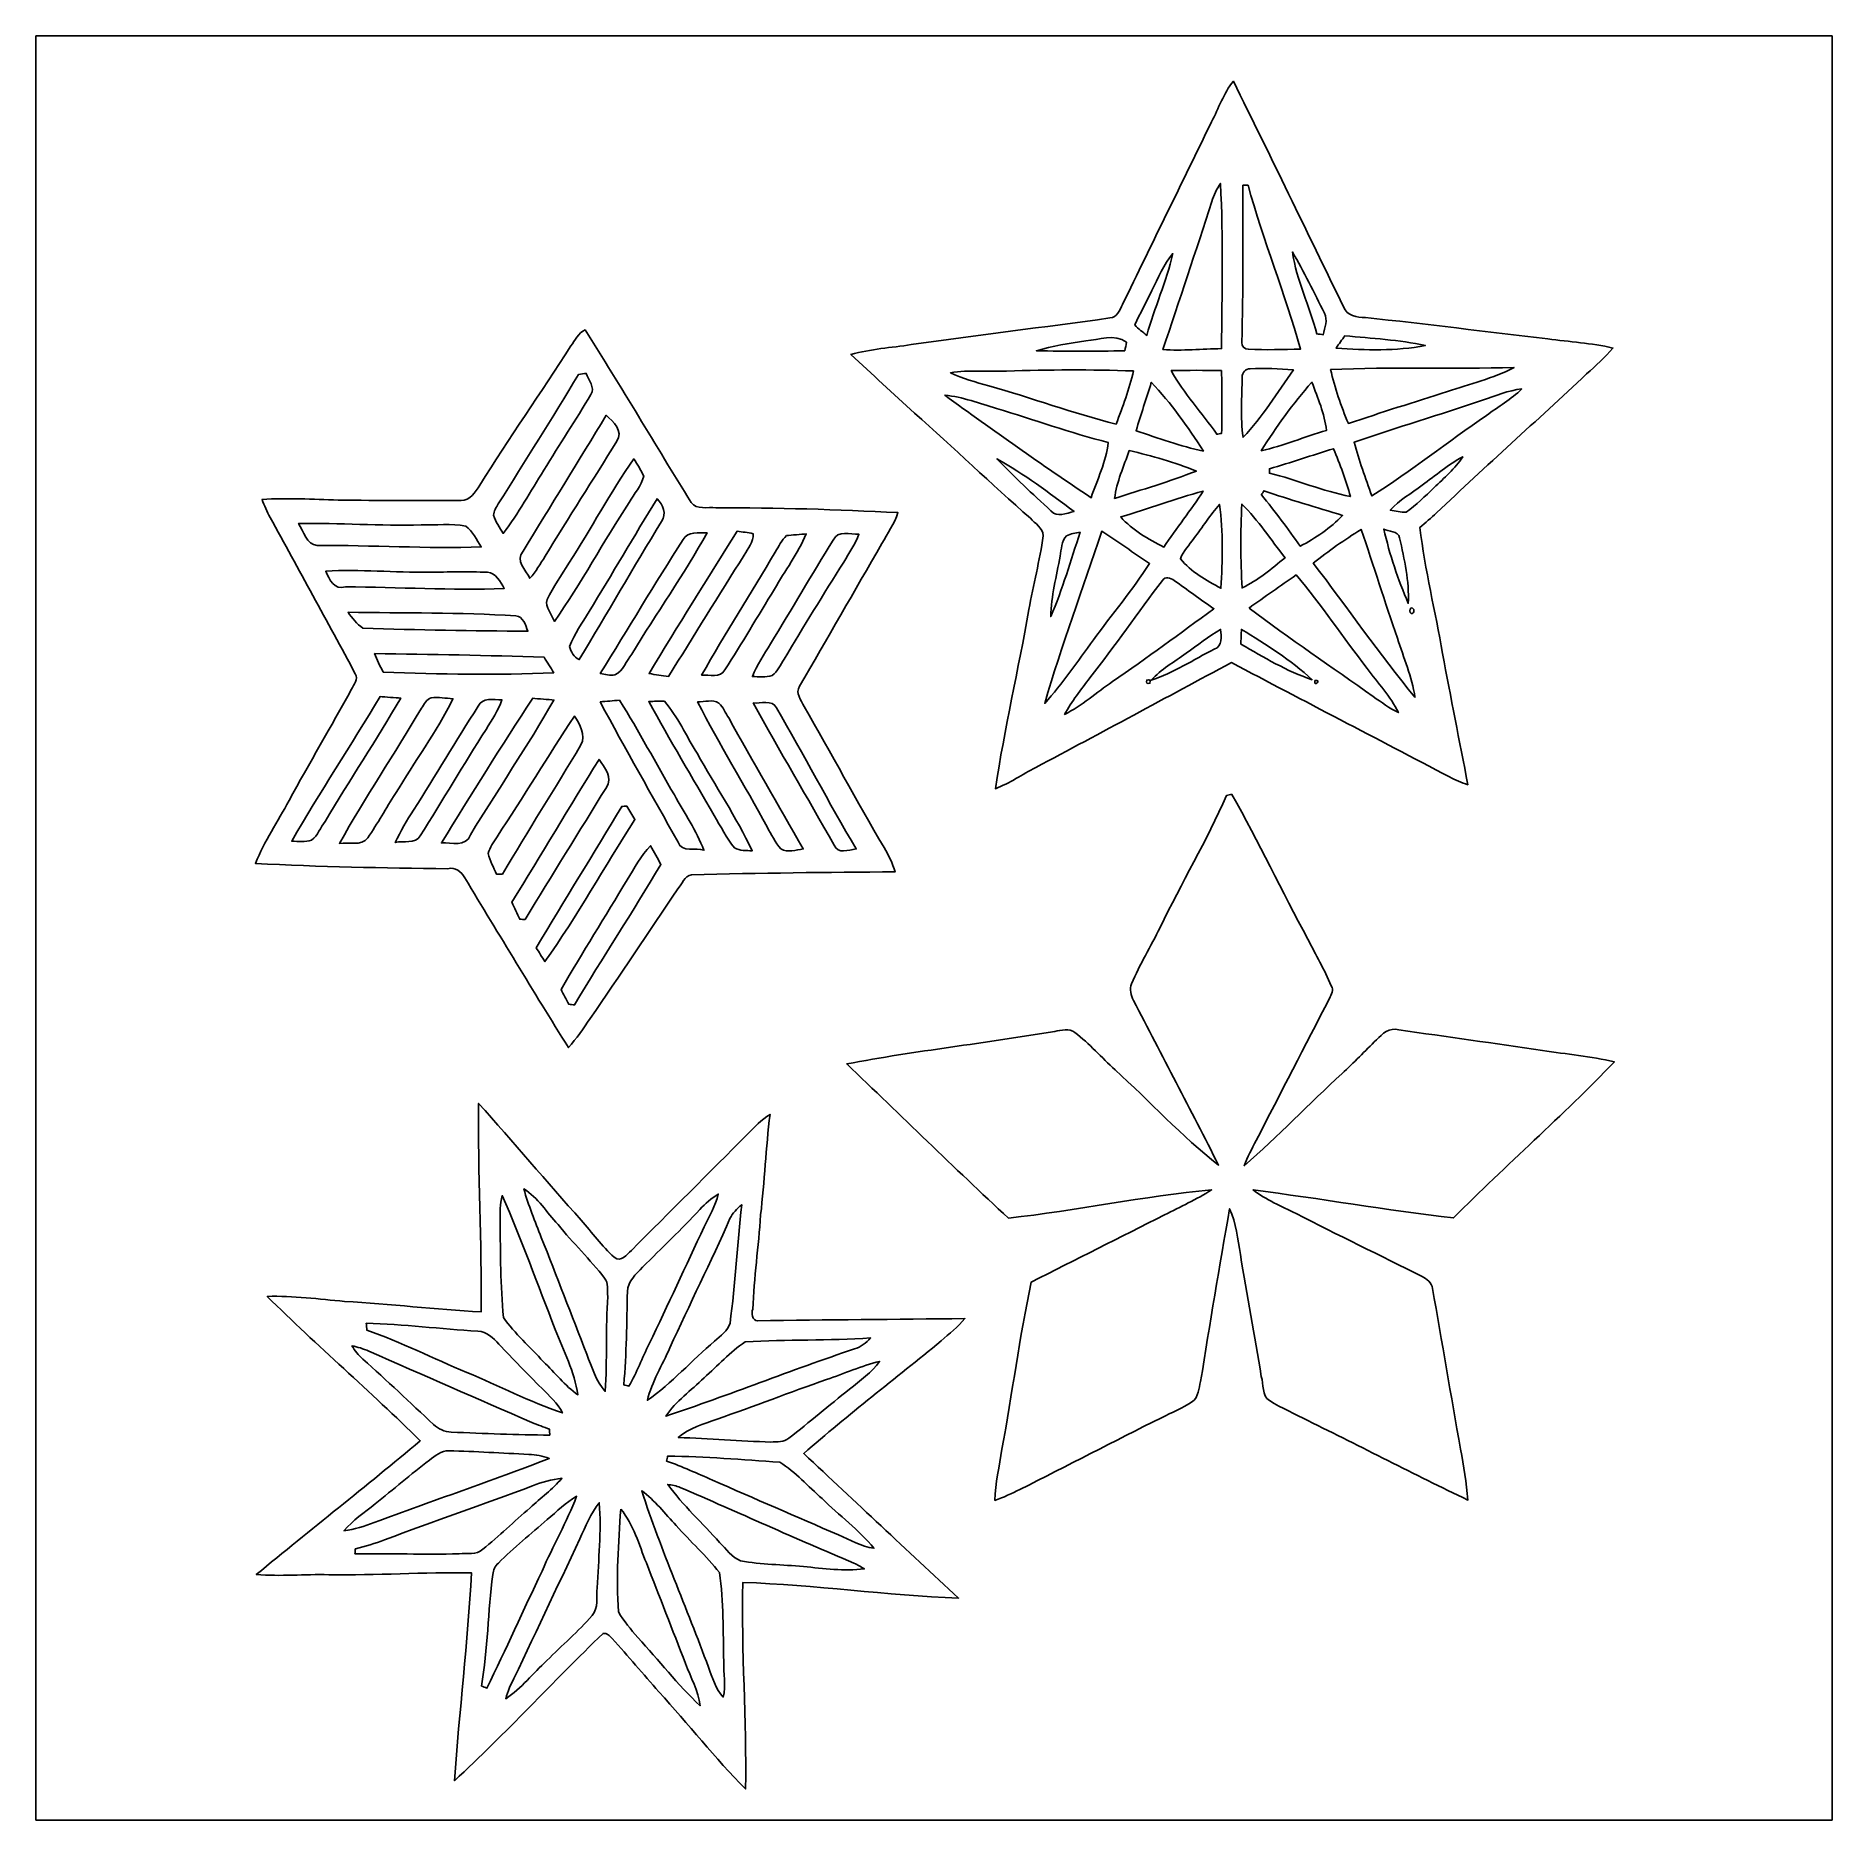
# Model space of a CAD drawing. Header units: centimetres. Extents: x -16.8 to 16.8, y -16.7 to 16.7.
import ezdxf

# ---------------------------------------------------------------- set-up
doc = ezdxf.new("R2010")
doc.units = ezdxf.units.CM
doc.header["$MEASUREMENT"] = 0
doc.layers.add('Layer 1', color=7, linetype='Continuous')

msp = doc.modelspace()

# ---------------------------------------------------------------- linework, layer by layer
at = {"layer": 'Layer 1', "color": 7}
for points, knots in [([(-16.77458, 16.66875), (-16.77458, 16.66875), (16.77458, 16.66875), (16.77458, 16.66875), (16.77458, 16.66875), (16.77458, 16.66875), (16.77458, -16.66875), (16.77458, -16.66875), (16.77458, -16.66875), (16.77458, -16.66875), (-16.77458, -16.66875), (-16.77458, -16.66875), (-16.77458, -16.66875), (-16.77458, -16.66875), (-16.77458, 16.66875), (-16.77458, 16.66875), (-16.77458, 16.66875), (-16.77458, 16.66875), (-16.77458, 16.66875), (-16.77458, 16.66875)], [0, 0, 0, 0, 0.16666667, 0.16666667, 0.16666667, 0.16666667, 0.33333333, 0.33333333, 0.33333333, 0.33333333, 0.5, 0.5, 0.5, 0.5, 0.66666667, 0.66666667, 0.66666667, 0.66666667, 1, 1, 1, 1]), ([(5.18301, 15.06255), (4.63197, 13.92343), (4.07106, 12.78961), (3.52213, 11.64943), (3.52213, 11.64943), (3.46639, 11.54853), (3.4223, 11.40248), (3.28436, 11.39825), (3.28436, 11.39825), (2.04858, 11.22786), (0.81033, 11.07299), (-0.4251, 10.89978), (-0.4251, 10.89978), (-0.80116, 10.84333), (-1.18357, 10.81969), (-1.55116, 10.71633), (-1.55116, 10.71633), (-1.15676, 10.34944), (-0.76376, 9.98079), (-0.36301, 9.62025), (-0.36301, 9.62025), (0.36865, 8.97749), (1.06574, 8.29663), (1.79952, 7.65634), (1.79952, 7.65634), (1.88807, 7.56003), (2.03659, 7.47466), (2.03941, 7.33002), (2.03941, 7.33002), (1.97767, 6.86506), (1.85103, 6.41174), (1.77412, 5.94924), (1.77412, 5.94924), (1.5748, 4.832), (1.31763, 3.72498), (1.14688, 2.60279), (1.14688, 2.60279), (1.41217, 2.70722), (1.64994, 2.86773), (1.90147, 2.99967), (1.90147, 2.99967), (3.12244, 3.64808), (4.33811, 4.30671), (5.55625, 4.96041), (5.55625, 4.96041), (6.90986, 4.24004), (8.27334, 3.53871), (9.62872, 2.82152), (9.62872, 2.82152), (9.73808, 2.76366), (9.85273, 2.71568), (9.97091, 2.67758), (9.97091, 2.67758), (9.81604, 3.49462), (9.65094, 4.30989), (9.49925, 5.12763), (9.49925, 5.12763), (9.36484, 5.91397), (9.16975, 6.69114), (9.07521, 7.48347), (9.07521, 7.48347), (9.17963, 7.57414), (9.28582, 7.66304), (9.38706, 7.75723), (9.38706, 7.75723), (10.31311, 8.63141), (11.25855, 9.48408), (12.19059, 10.35156), (12.19059, 10.35156), (12.35781, 10.50854), (12.53561, 10.65706), (12.67989, 10.83663), (12.67989, 10.83663), (12.28055, 10.93223), (11.86921, 10.95128), (11.46387, 11.00773), (11.46387, 11.00773), (10.32898, 11.13966), (9.19551, 11.28748), (8.05886, 11.40425), (8.05886, 11.40425), (7.90257, 11.4106), (7.71102, 11.43635), (7.65104, 11.60498), (7.65104, 11.60498), (6.96383, 13.01009), (6.2865, 14.42085), (5.59153, 15.82138), (5.59153, 15.82138), (5.40738, 15.59701), (5.31742, 15.31655), (5.18301, 15.06255), (5.18301, 15.06255), (5.18301, 15.06255), (5.18301, 15.06255), (5.18301, 15.06255)], [0, 0, 0, 0, 0.04, 0.04, 0.04, 0.04, 0.08, 0.08, 0.08, 0.08, 0.12, 0.12, 0.12, 0.12, 0.16, 0.16, 0.16, 0.16, 0.2, 0.2, 0.2, 0.2, 0.24, 0.24, 0.24, 0.24, 0.28, 0.28, 0.28, 0.28, 0.32, 0.32, 0.32, 0.32, 0.36, 0.36, 0.36, 0.36, 0.4, 0.4, 0.4, 0.4, 0.44, 0.44, 0.44, 0.44, 0.48, 0.48, 0.48, 0.48, 0.52, 0.52, 0.52, 0.52, 0.56, 0.56, 0.56, 0.56, 0.6, 0.6, 0.6, 0.6, 0.64, 0.64, 0.64, 0.64, 0.68, 0.68, 0.68, 0.68, 0.72, 0.72, 0.72, 0.72, 0.76, 0.76, 0.76, 0.76, 0.8, 0.8, 0.8, 0.8, 0.84, 0.84, 0.84, 0.84, 0.88, 0.88, 0.88, 0.88, 0.92, 0.92, 0.92, 0.92, 1, 1, 1, 1]), ([(5.18971, 13.57207), (5.22746, 13.69236), (5.28002, 13.80807), (5.34987, 13.9132), (5.34987, 13.9132), (5.40808, 12.88521), (5.37633, 11.85474), (5.37069, 10.82569), (5.37069, 10.82569), (5.00521, 10.82287), (4.63973, 10.78159), (4.27426, 10.80664), (4.27426, 10.80664), (4.58294, 11.72739), (4.89056, 12.64814), (5.18971, 13.57207)], [0, 0, 0, 0, 0.2, 0.2, 0.2, 0.2, 0.4, 0.4, 0.4, 0.4, 0.6, 0.6, 0.6, 0.6, 1, 1, 1, 1]), ([(5.76862, 13.88286), (5.79261, 13.88145), (5.84094, 13.87898), (5.86528, 13.87792), (5.86528, 13.87792), (6.15244, 12.84499), (6.55779, 11.84875), (6.84601, 10.81617), (6.84601, 10.81617), (6.52145, 10.8137), (6.19619, 10.79535), (5.87269, 10.81511), (5.87269, 10.81511), (5.80355, 10.81264), (5.74111, 10.86979), (5.74922, 10.94034), (5.74922, 10.94034), (5.77744, 11.92107), (5.7658, 12.90214), (5.76862, 13.88286)], [0, 0, 0, 0, 0.16666667, 0.16666667, 0.16666667, 0.16666667, 0.33333333, 0.33333333, 0.33333333, 0.33333333, 0.5, 0.5, 0.5, 0.5, 0.66666667, 0.66666667, 0.66666667, 0.66666667, 1, 1, 1, 1]), ([(4.06823, 11.90907), (4.18289, 12.1479), (4.29119, 12.39414), (4.45911, 12.60157), (4.45911, 12.60157), (4.34728, 12.07805), (4.11198, 11.58946), (3.97651, 11.07193), (3.97651, 11.07193), (3.89714, 11.13296), (3.82164, 11.19928), (3.74862, 11.26772), (3.74862, 11.26772), (3.84739, 11.48539), (3.96699, 11.69247), (4.06823, 11.90907)], [0, 0, 0, 0, 0.2, 0.2, 0.2, 0.2, 0.4, 0.4, 0.4, 0.4, 0.6, 0.6, 0.6, 0.6, 1, 1, 1, 1]), ([(6.69572, 12.63191), (6.91233, 12.26079), (7.10036, 11.87344), (7.29192, 11.48891), (7.29192, 11.48891), (7.36071, 11.36262), (7.29827, 11.21622), (7.27146, 11.08639), (7.27146, 11.08639), (7.24112, 11.08992), (7.18009, 11.09663), (7.14975, 11.10015), (7.14975, 11.10015), (7.01816, 11.61662), (6.76839, 12.10063), (6.69572, 12.63191)], [0, 0, 0, 0, 0.2, 0.2, 0.2, 0.2, 0.4, 0.4, 0.4, 0.4, 0.6, 0.6, 0.6, 0.6, 1, 1, 1, 1]), ([(-6.78356, 10.87473), (-7.34025, 10.00054), (-7.93821, 9.15352), (-8.48325, 8.27193), (-8.48325, 8.27193), (-8.56897, 8.14987), (-8.66387, 7.98195), (-8.83426, 7.99006), (-8.83426, 7.99006), (-9.59979, 7.9823), (-10.36496, 7.98936), (-11.13014, 7.99394), (-11.13014, 7.99394), (-11.60357, 8.01405), (-12.07699, 8.03628), (-12.55042, 8.00841), (-12.55042, 8.00841), (-12.51056, 7.89234), (-12.45941, 7.78051), (-12.40084, 7.67256), (-12.40084, 7.67256), (-11.86744, 6.69996), (-11.33369, 5.72735), (-10.80946, 4.7498), (-10.80946, 4.7498), (-10.7502, 4.65067), (-10.8391, 4.54801), (-10.87755, 4.46052), (-10.87755, 4.46052), (-11.26596, 3.76661), (-11.6646, 3.07834), (-12.04595, 2.38054), (-12.04595, 2.38054), (-12.25832, 1.99108), (-12.50703, 1.61925), (-12.67389, 1.20721), (-12.67389, 1.20721), (-11.47833, 1.137), (-10.2803, 1.12748), (-9.08332, 1.10596), (-9.08332, 1.10596), (-8.93516, 1.15394), (-8.83144, 1.04387), (-8.76406, 0.93733), (-8.76406, 0.93733), (-8.12271, -0.12206), (-7.48383, -1.18357), (-6.82907, -2.23485), (-6.82907, -2.23485), (-6.67879, -2.06481), (-6.55003, -1.87748), (-6.42161, -1.69086), (-6.42161, -1.69086), (-5.87234, -0.88688), (-5.32659, -0.08008), (-4.78755, 0.7306), (-4.78755, 0.7306), (-4.70429, 0.81562), (-4.66196, 0.97402), (-4.53002, 0.99554), (-4.53002, 0.99554), (-3.26214, 1.02447), (-1.99425, 1.04352), (-0.72566, 1.04846), (-0.72566, 1.04846), (-0.77576, 1.20756), (-0.84596, 1.35855), (-0.93169, 1.50107), (-0.93169, 1.50107), (-1.44427, 2.37243), (-1.92193, 3.2639), (-2.42394, 4.14091), (-2.42394, 4.14091), (-2.47932, 4.25415), (-2.59856, 4.39067), (-2.50966, 4.51908), (-2.50966, 4.51908), (-1.99355, 5.4042), (-1.48802, 6.29567), (-0.97367, 7.1815), (-0.97367, 7.1815), (-0.86819, 7.372), (-0.74224, 7.55368), (-0.67275, 7.76146), (-0.67275, 7.76146), (-1.80622, 7.81791), (-2.94076, 7.85636), (-4.07564, 7.84825), (-4.07564, 7.84825), (-4.22134, 7.87717), (-4.43724, 7.80062), (-4.5339, 7.95232), (-4.5339, 7.95232), (-5.20277, 9.02159), (-5.83988, 10.11343), (-6.51792, 11.17635), (-6.51792, 11.17635), (-6.64175, 11.11321), (-6.70666, 10.98338), (-6.78356, 10.87473), (-6.78356, 10.87473), (-6.78356, 10.87473), (-6.78356, 10.87473), (-6.78356, 10.87473)], [0, 0, 0, 0, 0.03703704, 0.03703704, 0.03703704, 0.03703704, 0.07407407, 0.07407407, 0.07407407, 0.07407407, 0.11111111, 0.11111111, 0.11111111, 0.11111111, 0.14814815, 0.14814815, 0.14814815, 0.14814815, 0.18518519, 0.18518519, 0.18518519, 0.18518519, 0.22222222, 0.22222222, 0.22222222, 0.22222222, 0.25925926, 0.25925926, 0.25925926, 0.25925926, 0.2962963, 0.2962963, 0.2962963, 0.2962963, 0.33333333, 0.33333333, 0.33333333, 0.33333333, 0.37037037, 0.37037037, 0.37037037, 0.37037037, 0.40740741, 0.40740741, 0.40740741, 0.40740741, 0.44444444, 0.44444444, 0.44444444, 0.44444444, 0.48148148, 0.48148148, 0.48148148, 0.48148148, 0.51851852, 0.51851852, 0.51851852, 0.51851852, 0.55555556, 0.55555556, 0.55555556, 0.55555556, 0.59259259, 0.59259259, 0.59259259, 0.59259259, 0.62962963, 0.62962963, 0.62962963, 0.62962963, 0.66666667, 0.66666667, 0.66666667, 0.66666667, 0.7037037, 0.7037037, 0.7037037, 0.7037037, 0.74074074, 0.74074074, 0.74074074, 0.74074074, 0.77777778, 0.77777778, 0.77777778, 0.77777778, 0.81481481, 0.81481481, 0.81481481, 0.81481481, 0.85185185, 0.85185185, 0.85185185, 0.85185185, 0.88888889, 0.88888889, 0.88888889, 0.88888889, 0.92592593, 0.92592593, 0.92592593, 0.92592593, 1, 1, 1, 1]), ([(2.83386, 10.96821), (3.08751, 10.99573), (3.36303, 11.10721), (3.59692, 10.94422), (3.59692, 10.94422), (3.58563, 10.89166), (3.5747, 10.83945), (3.56376, 10.78689), (3.56376, 10.78689), (3.01378, 10.77313), (2.46345, 10.77419), (1.91347, 10.78547), (1.91347, 10.78547), (2.21474, 10.87155), (2.52307, 10.92835), (2.83386, 10.96821)], [0, 0, 0, 0, 0.2, 0.2, 0.2, 0.2, 0.4, 0.4, 0.4, 0.4, 0.6, 0.6, 0.6, 0.6, 1, 1, 1, 1]), ([(7.67574, 11.06558), (8.17739, 11.01831), (8.68468, 10.99079), (9.17787, 10.88108), (9.17787, 10.88108), (8.62965, 10.78018), (8.0645, 10.79253), (7.51099, 10.83733), (7.51099, 10.83733), (7.56356, 10.91494), (7.61929, 10.99044), (7.67574, 11.06558)], [0, 0, 0, 0, 0.25, 0.25, 0.25, 0.25, 0.5, 0.5, 0.5, 0.5, 1, 1, 1, 1]), ([(0.30656, 10.37449), (0.65299, 10.43234), (1.00365, 10.39001), (1.3522, 10.40483), (1.3522, 10.40483), (2.14312, 10.43234), (2.93511, 10.43587), (3.72604, 10.40906), (3.72604, 10.40906), (3.64913, 10.06863), (3.52425, 9.74125), (3.40148, 9.41564), (3.40148, 9.41564), (2.59644, 9.61355), (1.81998, 9.90917), (1.02164, 10.13037), (1.02164, 10.13037), (0.7807, 10.2041), (0.53199, 10.25878), (0.30656, 10.37449)], [0, 0, 0, 0, 0.16666667, 0.16666667, 0.16666667, 0.16666667, 0.33333333, 0.33333333, 0.33333333, 0.33333333, 0.5, 0.5, 0.5, 0.5, 0.66666667, 0.66666667, 0.66666667, 0.66666667, 1, 1, 1, 1]), ([(4.43089, 10.41506), (4.74345, 10.42176), (5.05672, 10.42211), (5.36998, 10.41471), (5.36998, 10.41471), (5.37951, 10.02418), (5.38057, 9.63366), (5.3721, 9.24278), (5.3721, 9.24278), (5.34987, 9.23819), (5.30507, 9.22937), (5.28285, 9.22479), (5.28285, 9.22479), (5.01086, 9.62977), (4.66266, 9.98432), (4.43089, 10.41506)], [0, 0, 0, 0, 0.2, 0.2, 0.2, 0.2, 0.4, 0.4, 0.4, 0.4, 0.6, 0.6, 0.6, 0.6, 1, 1, 1, 1]), ([(5.75663, 10.29652), (5.75381, 10.37766), (5.82119, 10.45245), (5.90409, 10.45034), (5.90409, 10.45034), (6.17361, 10.46374), (6.44349, 10.44646), (6.71266, 10.42882), (6.71266, 10.42882), (6.41209, 10.0016), (6.13269, 9.55005), (5.77391, 9.16869), (5.77391, 9.16869), (5.72347, 9.54299), (5.74887, 9.92082), (5.75663, 10.29652)], [0, 0, 0, 0, 0.2, 0.2, 0.2, 0.2, 0.4, 0.4, 0.4, 0.4, 0.6, 0.6, 0.6, 0.6, 1, 1, 1, 1]), ([(7.40622, 10.43587), (8.54816, 10.48385), (9.69222, 10.44857), (10.83486, 10.47115), (10.83486, 10.47115), (10.44222, 10.26654), (10.00689, 10.16494), (9.59026, 10.02312), (9.59026, 10.02312), (8.97149, 9.83015), (8.35554, 9.62907), (7.73959, 9.42904), (7.73959, 9.42904), (7.59919, 9.75431), (7.48947, 10.09156), (7.40622, 10.43587)], [0, 0, 0, 0, 0.2, 0.2, 0.2, 0.2, 0.4, 0.4, 0.4, 0.4, 0.6, 0.6, 0.6, 0.6, 1, 1, 1, 1]), ([(-6.63928, 10.34486), (-6.59095, 10.35121), (-6.54262, 10.35756), (-6.49429, 10.36355), (-6.49429, 10.36355), (-6.4583, 10.24008), (-6.32248, 10.1025), (-6.40715, 9.97091), (-6.40715, 9.97091), (-6.69008, 9.4929), (-6.99876, 9.03111), (-7.28557, 8.55521), (-7.28557, 8.55521), (-7.53463, 8.15869), (-7.76358, 7.74841), (-8.04439, 7.3727), (-8.04439, 7.3727), (-8.10895, 7.48347), (-8.18974, 7.5886), (-8.22713, 7.71243), (-8.22713, 7.71243), (-8.22537, 7.7911), (-8.17316, 7.85742), (-8.13788, 7.92374), (-8.13788, 7.92374), (-7.63729, 8.73019), (-7.12752, 9.531), (-6.63928, 10.34486)], [0, 0, 0, 0, 0.125, 0.125, 0.125, 0.125, 0.25, 0.25, 0.25, 0.25, 0.375, 0.375, 0.375, 0.375, 0.5, 0.5, 0.5, 0.5, 0.625, 0.625, 0.625, 0.625, 0.75, 0.75, 0.75, 0.75, 1, 1, 1, 1]), ([(4.05906, 10.19598), (4.42948, 9.80652), (4.74098, 9.36272), (5.03308, 8.91258), (5.03308, 8.91258), (4.60375, 8.9983), (4.19029, 9.15247), (3.77613, 9.29181), (3.77613, 9.29181), (3.85974, 9.59661), (3.97157, 9.89259), (4.05906, 10.19598)], [0, 0, 0, 0, 0.25, 0.25, 0.25, 0.25, 0.5, 0.5, 0.5, 0.5, 1, 1, 1, 1]), ([(6.10976, 8.91505), (6.39621, 9.36237), (6.70242, 9.80087), (7.05767, 10.19669), (7.05767, 10.19669), (7.17232, 9.90459), (7.29051, 9.61037), (7.33284, 9.29675), (7.33284, 9.29675), (6.92185, 9.18104), (6.52674, 9.00924), (6.10976, 8.91505)], [0, 0, 0, 0, 0.25, 0.25, 0.25, 0.25, 0.5, 0.5, 0.5, 0.5, 1, 1, 1, 1]), ([(10.24643, 9.86508), (10.48773, 9.94092), (10.72444, 10.04641), (10.9788, 10.07216), (10.9788, 10.07216), (10.7823, 9.87813), (10.53853, 9.74231), (10.3191, 9.57721), (10.3191, 9.57721), (9.59944, 9.08509), (8.9154, 8.54004), (8.17809, 8.07438), (8.17809, 8.07438), (8.05639, 8.40458), (7.94067, 8.73725), (7.84613, 9.07627), (7.84613, 9.07627), (8.642, 9.35108), (9.44951, 9.59167), (10.24643, 9.86508)], [0, 0, 0, 0, 0.16666667, 0.16666667, 0.16666667, 0.16666667, 0.33333333, 0.33333333, 0.33333333, 0.33333333, 0.5, 0.5, 0.5, 0.5, 0.66666667, 0.66666667, 0.66666667, 0.66666667, 1, 1, 1, 1]), ([(0.20073, 9.95292), (0.53622, 9.92787), (0.84984, 9.79805), (1.17016, 9.70633), (1.17016, 9.70633), (1.86514, 9.49889), (2.54847, 9.2516), (3.25155, 9.07168), (3.25155, 9.07168), (3.22298, 8.70973), (3.04412, 8.38129), (2.93617, 8.03945), (2.93617, 8.03945), (2.00942, 8.6547), (1.10419, 9.30416), (0.20073, 9.95292)], [0, 0, 0, 0, 0.2, 0.2, 0.2, 0.2, 0.4, 0.4, 0.4, 0.4, 0.6, 0.6, 0.6, 0.6, 1, 1, 1, 1]), ([(-6.12281, 9.58144), (-5.99052, 9.46679), (-5.79755, 9.28441), (-5.92279, 9.09814), (-5.92279, 9.09814), (-6.36411, 8.37741), (-6.82766, 7.66974), (-7.26405, 6.94584), (-7.26405, 6.94584), (-7.35083, 6.80332), (-7.43726, 6.65939), (-7.54944, 6.53486), (-7.54944, 6.53486), (-7.62106, 6.68479), (-7.83273, 6.86964), (-7.67644, 7.03968), (-7.67644, 7.03968), (-7.15821, 7.8867), (-6.63646, 8.7316), (-6.12281, 9.58144)], [0, 0, 0, 0, 0.16666667, 0.16666667, 0.16666667, 0.16666667, 0.33333333, 0.33333333, 0.33333333, 0.33333333, 0.5, 0.5, 0.5, 0.5, 0.66666667, 0.66666667, 0.66666667, 0.66666667, 1, 1, 1, 1]), ([(-6.81955, 6.81919), (-6.40292, 7.45984), (-6.04379, 8.13682), (-5.60952, 8.76582), (-5.60952, 8.76582), (-5.53896, 8.66352), (-5.47335, 8.55733), (-5.4229, 8.44338), (-5.4229, 8.44338), (-5.46276, 8.25853), (-5.60388, 8.11495), (-5.69313, 7.95232), (-5.69313, 7.95232), (-6.17326, 7.21995), (-6.58777, 6.44419), (-7.09119, 5.7277), (-7.09119, 5.7277), (-7.13176, 5.8607), (-7.27181, 5.98981), (-7.22559, 6.13728), (-7.22559, 6.13728), (-7.11376, 6.37752), (-6.95501, 6.59236), (-6.81955, 6.81919)], [0, 0, 0, 0, 0.14285714, 0.14285714, 0.14285714, 0.14285714, 0.28571429, 0.28571429, 0.28571429, 0.28571429, 0.42857143, 0.42857143, 0.42857143, 0.42857143, 0.57142857, 0.57142857, 0.57142857, 0.57142857, 0.71428571, 0.71428571, 0.71428571, 0.71428571, 1, 1, 1, 1]), ([(1.17651, 8.76794), (1.68134, 8.47937), (2.15265, 8.13364), (2.61514, 7.78122), (2.61514, 7.78122), (2.47474, 7.75652), (2.29517, 7.65916), (2.18475, 7.79462), (2.18475, 7.79462), (1.84221, 8.11177), (1.49507, 8.42645), (1.17651, 8.76794)], [0, 0, 0, 0, 0.25, 0.25, 0.25, 0.25, 0.5, 0.5, 0.5, 0.5, 1, 1, 1, 1]), ([(3.64737, 8.9214), (4.07247, 8.8205), (4.49439, 8.6995), (4.90079, 8.53899), (4.90079, 8.53899), (4.4009, 8.34072), (3.88373, 8.19115), (3.37256, 8.02569), (3.37256, 8.02569), (3.41136, 8.3379), (3.54542, 8.62718), (3.64737, 8.9214)], [0, 0, 0, 0, 0.25, 0.25, 0.25, 0.25, 0.5, 0.5, 0.5, 0.5, 1, 1, 1, 1]), ([(6.26533, 8.57956), (6.6675, 8.69597), (7.06367, 8.83285), (7.46407, 8.95491), (7.46407, 8.95491), (7.58331, 8.66246), (7.69726, 8.36648), (7.77946, 8.06097), (7.77946, 8.06097), (7.26264, 8.16151), (6.77616, 8.37494), (6.26498, 8.49842), (6.26498, 8.49842), (6.26533, 8.51852), (6.26533, 8.55909), (6.26533, 8.57956)], [0, 0, 0, 0, 0.2, 0.2, 0.2, 0.2, 0.4, 0.4, 0.4, 0.4, 0.6, 0.6, 0.6, 0.6, 1, 1, 1, 1]), ([(9.11825, 8.27546), (9.36978, 8.4522), (9.60226, 8.65999), (9.87566, 8.80463), (9.87566, 8.80463), (9.73526, 8.57991), (9.52747, 8.41093), (9.3405, 8.22784), (9.3405, 8.22784), (9.17152, 8.06944), (9.01136, 7.8994), (8.81909, 7.76852), (8.81909, 7.76852), (8.71784, 7.77064), (8.62118, 7.78545), (8.52346, 7.80591), (8.52346, 7.80591), (8.69174, 7.99677), (8.91928, 8.12059), (9.11825, 8.27546)], [0, 0, 0, 0, 0.16666667, 0.16666667, 0.16666667, 0.16666667, 0.33333333, 0.33333333, 0.33333333, 0.33333333, 0.5, 0.5, 0.5, 0.5, 0.66666667, 0.66666667, 0.66666667, 0.66666667, 1, 1, 1, 1]), ([(3.48827, 7.68174), (4.00438, 7.83096), (4.50709, 8.02605), (5.02638, 8.16257), (5.02638, 8.16257), (4.79778, 7.80309), (4.52896, 7.47183), (4.29331, 7.11729), (4.29331, 7.11729), (4.00226, 7.26616), (3.70487, 7.43126), (3.48827, 7.68174)], [0, 0, 0, 0, 0.25, 0.25, 0.25, 0.25, 0.5, 0.5, 0.5, 0.5, 1, 1, 1, 1]), ([(6.16338, 8.17139), (6.64669, 7.99818), (7.14163, 7.86059), (7.63199, 7.7089), (7.63199, 7.7089), (7.40869, 7.46901), (7.12682, 7.29051), (6.84177, 7.13352), (6.84177, 7.13352), (6.61106, 7.46266), (6.37011, 7.78439), (6.1154, 8.09519), (6.1154, 8.09519), (6.1274, 8.11424), (6.15139, 8.15234), (6.16338, 8.17139)], [0, 0, 0, 0, 0.2, 0.2, 0.2, 0.2, 0.4, 0.4, 0.4, 0.4, 0.6, 0.6, 0.6, 0.6, 1, 1, 1, 1]), ([(-5.17313, 8.01934), (-5.05707, 7.91139), (-4.99251, 7.73889), (-5.08953, 7.59566), (-5.08953, 7.59566), (-5.60917, 6.73982), (-6.11188, 5.87269), (-6.62764, 5.01509), (-6.62764, 5.01509), (-6.72641, 5.05883), (-6.78321, 5.16149), (-6.8072, 5.26274), (-6.8072, 5.26274), (-6.71442, 5.49381), (-6.57049, 5.69948), (-6.44243, 5.9122), (-6.44243, 5.9122), (-6.01451, 6.61176), (-5.6007, 7.31979), (-5.17313, 8.01934)], [0, 0, 0, 0, 0.16666667, 0.16666667, 0.16666667, 0.16666667, 0.33333333, 0.33333333, 0.33333333, 0.33333333, 0.5, 0.5, 0.5, 0.5, 0.66666667, 0.66666667, 0.66666667, 0.66666667, 1, 1, 1, 1]), ([(4.85457, 7.28027), (5.0165, 7.48947), (5.15655, 7.7156), (5.33188, 7.91457), (5.33188, 7.91457), (5.40244, 7.39599), (5.39115, 6.87035), (5.36011, 6.34894), (5.36011, 6.34894), (5.08741, 6.49711), (4.79778, 6.65515), (4.60199, 6.89998), (4.60199, 6.89998), (4.65455, 7.04497), (4.7692, 7.15539), (4.85457, 7.28027)], [0, 0, 0, 0, 0.2, 0.2, 0.2, 0.2, 0.4, 0.4, 0.4, 0.4, 0.6, 0.6, 0.6, 0.6, 1, 1, 1, 1]), ([(5.74992, 7.92092), (6.05896, 7.62176), (6.29109, 7.25382), (6.55743, 6.91832), (6.55743, 6.91832), (6.3052, 6.71019), (6.04908, 6.50028), (5.75522, 6.35353), (5.75522, 6.35353), (5.72382, 6.87564), (5.72241, 7.39916), (5.74992, 7.92092)], [0, 0, 0, 0, 0.25, 0.25, 0.25, 0.25, 0.5, 0.5, 0.5, 0.5, 1, 1, 1, 1]), ([(-11.8685, 7.55932), (-11.10474, 7.57343), (-10.34203, 7.50746), (-9.57792, 7.53392), (-9.57792, 7.53392), (-9.30275, 7.51875), (-9.01771, 7.56603), (-8.74607, 7.50782), (-8.74607, 7.50782), (-8.61977, 7.40869), (-8.5411, 7.25558), (-8.45608, 7.11976), (-8.45608, 7.11976), (-9.47702, 7.08589), (-10.49796, 7.15398), (-11.5189, 7.14869), (-11.5189, 7.14869), (-11.71928, 7.16739), (-11.77925, 7.4101), (-11.8685, 7.55932)], [0, 0, 0, 0, 0.16666667, 0.16666667, 0.16666667, 0.16666667, 0.33333333, 0.33333333, 0.33333333, 0.33333333, 0.5, 0.5, 0.5, 0.5, 0.66666667, 0.66666667, 0.66666667, 0.66666667, 1, 1, 1, 1]), ([(-4.68418, 7.26017), (-4.59599, 7.42068), (-4.39314, 7.372), (-4.23968, 7.38576), (-4.23968, 7.38576), (-4.66654, 6.60576), (-5.18548, 5.87939), (-5.64586, 5.11845), (-5.64586, 5.11845), (-5.74604, 4.99039), (-5.80178, 4.80413), (-5.95842, 4.72899), (-5.95842, 4.72899), (-6.05084, 4.70958), (-6.14468, 4.73781), (-6.23499, 4.75615), (-6.23499, 4.75615), (-5.71253, 5.58729), (-5.21617, 6.43502), (-4.68418, 7.26017)], [0, 0, 0, 0, 0.16666667, 0.16666667, 0.16666667, 0.16666667, 0.33333333, 0.33333333, 0.33333333, 0.33333333, 0.5, 0.5, 0.5, 0.5, 0.66666667, 0.66666667, 0.66666667, 0.66666667, 1, 1, 1, 1]), ([(-3.67912, 7.41257), (-3.5814, 7.39881), (-3.47557, 7.39175), (-3.37785, 7.36635), (-3.37785, 7.36635), (-3.36585, 7.21395), (-3.47663, 7.09119), (-3.54506, 6.96701), (-3.54506, 6.96701), (-4.02202, 6.21524), (-4.48557, 5.455), (-4.959, 4.70112), (-4.959, 4.70112), (-5.08035, 4.7177), (-5.19994, 4.73498), (-5.32059, 4.75333), (-5.32059, 4.75333), (-4.78825, 5.64868), (-4.22875, 6.5278), (-3.67912, 7.41257)], [0, 0, 0, 0, 0.16666667, 0.16666667, 0.16666667, 0.16666667, 0.33333333, 0.33333333, 0.33333333, 0.33333333, 0.5, 0.5, 0.5, 0.5, 0.66666667, 0.66666667, 0.66666667, 0.66666667, 1, 1, 1, 1]), ([(-1.88136, 7.24641), (-1.79529, 7.43902), (-1.56563, 7.35118), (-1.40229, 7.35647), (-1.40229, 7.35647), (-1.4732, 7.17127), (-1.58397, 7.00581), (-1.68698, 6.83754), (-1.68698, 6.83754), (-2.05952, 6.23394), (-2.44158, 5.63598), (-2.79964, 5.02356), (-2.79964, 5.02356), (-2.86914, 4.91949), (-2.921, 4.79425), (-3.02436, 4.71805), (-3.02436, 4.71805), (-3.14254, 4.67819), (-3.27025, 4.69971), (-3.39266, 4.69688), (-3.39266, 4.69688), (-3.30447, 4.91455), (-3.17429, 5.11104), (-3.0547, 5.31177), (-3.0547, 5.31177), (-2.65712, 5.95277), (-2.28388, 6.60894), (-1.88136, 7.24641)], [0, 0, 0, 0, 0.125, 0.125, 0.125, 0.125, 0.25, 0.25, 0.25, 0.25, 0.375, 0.375, 0.375, 0.375, 0.5, 0.5, 0.5, 0.5, 0.625, 0.625, 0.625, 0.625, 0.75, 0.75, 0.75, 0.75, 1, 1, 1, 1]), ([(3.13231, 7.41327), (3.4357, 7.22136), (3.72674, 7.00969), (4.02555, 6.81002), (4.02555, 6.81002), (3.70875, 6.31155), (3.3214, 5.86246), (2.97921, 5.38198), (2.97921, 5.38198), (2.68076, 4.98299), (2.40347, 4.56636), (2.06763, 4.19664), (2.06763, 4.19664), (2.38619, 5.28003), (2.77707, 6.34153), (3.13231, 7.41327)], [0, 0, 0, 0, 0.2, 0.2, 0.2, 0.2, 0.4, 0.4, 0.4, 0.4, 0.6, 0.6, 0.6, 0.6, 1, 1, 1, 1]), ([(2.47685, 7.32755), (2.55129, 7.37482), (2.64336, 7.37482), (2.72944, 7.39528), (2.72944, 7.39528), (2.55482, 6.86752), (2.40136, 6.33095), (2.18087, 5.81978), (2.18087, 5.81978), (2.1844, 6.20324), (2.29447, 6.57331), (2.35373, 6.94937), (2.35373, 6.94937), (2.38725, 7.07108), (2.36996, 7.23582), (2.47685, 7.32755)], [0, 0, 0, 0, 0.2, 0.2, 0.2, 0.2, 0.4, 0.4, 0.4, 0.4, 0.6, 0.6, 0.6, 0.6, 1, 1, 1, 1]), ([(7.08378, 6.81496), (7.36741, 7.04497), (7.66762, 7.25417), (7.97736, 7.44749), (7.97736, 7.44749), (8.21196, 6.77228), (8.42116, 6.08824), (8.65717, 5.41302), (8.65717, 5.41302), (8.76935, 5.04754), (8.93057, 4.69371), (8.98384, 4.312), (8.98384, 4.312), (8.31532, 5.11845), (7.72477, 5.98664), (7.08378, 6.81496)], [0, 0, 0, 0, 0.2, 0.2, 0.2, 0.2, 0.4, 0.4, 0.4, 0.4, 0.6, 0.6, 0.6, 0.6, 1, 1, 1, 1]), ([(8.4007, 7.45419), (8.48289, 7.40586), (8.67586, 7.42491), (8.69703, 7.2898), (8.69703, 7.2898), (8.7884, 6.88834), (8.87554, 6.48088), (8.85966, 6.06566), (8.85966, 6.06566), (8.66352, 6.51122), (8.51217, 6.98006), (8.4007, 7.45419)], [0, 0, 0, 0, 0.25, 0.25, 0.25, 0.25, 0.5, 0.5, 0.5, 0.5, 1, 1, 1, 1]), ([(-2.75343, 7.33178), (-2.66171, 7.33989), (-2.47862, 7.35577), (-2.38689, 7.36388), (-2.38689, 7.36388), (-2.54, 6.99523), (-2.78659, 6.67702), (-2.98027, 6.3306), (-2.98027, 6.3306), (-3.29071, 5.82895), (-3.58422, 5.31636), (-3.90666, 4.82212), (-3.90666, 4.82212), (-3.99344, 4.66654), (-4.19453, 4.73287), (-4.34164, 4.72511), (-4.34164, 4.72511), (-3.90066, 5.50157), (-3.41665, 6.25299), (-2.96827, 7.02557), (-2.96827, 7.02557), (-2.89913, 7.12823), (-2.84903, 7.24958), (-2.75343, 7.33178)], [0, 0, 0, 0, 0.14285714, 0.14285714, 0.14285714, 0.14285714, 0.28571429, 0.28571429, 0.28571429, 0.28571429, 0.42857143, 0.42857143, 0.42857143, 0.42857143, 0.57142857, 0.57142857, 0.57142857, 0.57142857, 0.71428571, 0.71428571, 0.71428571, 0.71428571, 1, 1, 1, 1]), ([(-11.36086, 6.66503), (-10.71951, 6.71019), (-10.07851, 6.63681), (-9.43681, 6.64986), (-9.43681, 6.64986), (-9.07203, 6.6488), (-8.70691, 6.66327), (-8.34249, 6.64669), (-8.34249, 6.64669), (-8.17809, 6.63504), (-8.09837, 6.471), (-8.02816, 6.34471), (-8.02816, 6.34471), (-9.01559, 6.30379), (-10.00231, 6.37117), (-10.98973, 6.37328), (-10.98973, 6.37328), (-11.2014, 6.31084), (-11.29912, 6.51228), (-11.36086, 6.66503)], [0, 0, 0, 0, 0.16666667, 0.16666667, 0.16666667, 0.16666667, 0.33333333, 0.33333333, 0.33333333, 0.33333333, 0.5, 0.5, 0.5, 0.5, 0.66666667, 0.66666667, 0.66666667, 0.66666667, 1, 1, 1, 1]), ([(4.26614, 6.4957), (4.31588, 6.57331), (4.42172, 6.53662), (4.48345, 6.49429), (4.48345, 6.49429), (4.73322, 6.32072), (4.97628, 6.13622), (5.22711, 5.96406), (5.22711, 5.96406), (4.59987, 5.50545), (3.97263, 5.04649), (3.3341, 4.6034), (3.3341, 4.6034), (3.03565, 4.39914), (2.7626, 4.15361), (2.43805, 3.99027), (2.43805, 3.99027), (2.57422, 4.23228), (2.74038, 4.45558), (2.91147, 4.6736), (2.91147, 4.6736), (3.37785, 5.26979), (3.81035, 5.89139), (4.26614, 6.4957)], [0, 0, 0, 0, 0.14285714, 0.14285714, 0.14285714, 0.14285714, 0.28571429, 0.28571429, 0.28571429, 0.28571429, 0.42857143, 0.42857143, 0.42857143, 0.42857143, 0.57142857, 0.57142857, 0.57142857, 0.57142857, 0.71428571, 0.71428571, 0.71428571, 0.71428571, 1, 1, 1, 1]), ([(5.88504, 5.97853), (6.17537, 6.18737), (6.46924, 6.39163), (6.76346, 6.59589), (6.76346, 6.59589), (7.23935, 6.0392), (7.64187, 5.42466), (8.09343, 4.84858), (8.09343, 4.84858), (8.28569, 4.57376), (8.52946, 4.3307), (8.67375, 4.02484), (8.67375, 4.02484), (8.50688, 4.10704), (8.35695, 4.21993), (8.2042, 4.324), (8.2042, 4.324), (7.43091, 4.87539), (6.64175, 5.40491), (5.88504, 5.97853)], [0, 0, 0, 0, 0.16666667, 0.16666667, 0.16666667, 0.16666667, 0.33333333, 0.33333333, 0.33333333, 0.33333333, 0.5, 0.5, 0.5, 0.5, 0.66666667, 0.66666667, 0.66666667, 0.66666667, 1, 1, 1, 1]), ([(-10.94528, 5.8988), (-9.90177, 5.88186), (-8.85578, 5.89844), (-7.81332, 5.83318), (-7.81332, 5.83318), (-7.66904, 5.82295), (-7.62953, 5.65538), (-7.58578, 5.54426), (-7.58578, 5.54426), (-8.61272, 5.5559), (-9.64001, 5.56366), (-10.66624, 5.60352), (-10.66624, 5.60352), (-10.7823, 5.67725), (-10.86344, 5.7912), (-10.94528, 5.8988)], [0, 0, 0, 0, 0.2, 0.2, 0.2, 0.2, 0.4, 0.4, 0.4, 0.4, 0.6, 0.6, 0.6, 0.6, 1, 1, 1, 1]), ([(8.9154, 5.97994), (8.97855, 5.99193), (8.97855, 5.86176), (8.9154, 5.8734), (8.9154, 5.8734), (8.87765, 5.89421), (8.87765, 5.95948), (8.9154, 5.97994)], [0, 0, 0, 0, 0.33333333, 0.33333333, 0.33333333, 0.33333333, 1, 1, 1, 1]), ([(4.70888, 5.13397), (4.92442, 5.28108), (5.12445, 5.45253), (5.35411, 5.57777), (5.35411, 5.57777), (5.36081, 5.44865), (5.39432, 5.26521), (5.23522, 5.21053), (5.23522, 5.21053), (4.84576, 5.01191), (4.47252, 4.76744), (4.05659, 4.62774), (4.05659, 4.62774), (4.24004, 4.83623), (4.48804, 4.97029), (4.70888, 5.13397)], [0, 0, 0, 0, 0.2, 0.2, 0.2, 0.2, 0.4, 0.4, 0.4, 0.4, 0.6, 0.6, 0.6, 0.6, 1, 1, 1, 1]), ([(5.74322, 5.58059), (6.19972, 5.29555), (6.67032, 5.01015), (7.06155, 4.63797), (7.06155, 4.63797), (6.59236, 4.80131), (6.15668, 5.05319), (5.72982, 5.30507), (5.72982, 5.30507), (5.73299, 5.37386), (5.74005, 5.51145), (5.74322, 5.58059)], [0, 0, 0, 0, 0.25, 0.25, 0.25, 0.25, 0.5, 0.5, 0.5, 0.5, 1, 1, 1, 1]), ([(-10.44928, 5.12868), (-9.39412, 5.11175), (-8.33861, 5.09623), (-7.28345, 5.05954), (-7.28345, 5.05954), (-7.22277, 4.96323), (-7.16139, 4.86622), (-7.10106, 4.7692), (-7.10106, 4.7692), (-8.16257, 4.71981), (-9.22584, 4.74028), (-10.28735, 4.78226), (-10.28735, 4.78226), (-10.34944, 4.89373), (-10.40553, 5.00874), (-10.44928, 5.12868)], [0, 0, 0, 0, 0.2, 0.2, 0.2, 0.2, 0.4, 0.4, 0.4, 0.4, 0.6, 0.6, 0.6, 0.6, 1, 1, 1, 1]), ([(3.97475, 4.63303), (4.0319, 4.65173), (4.0513, 4.63197), (4.03331, 4.57447), (4.03331, 4.57447), (3.97581, 4.55612), (3.95605, 4.57588), (3.97475, 4.63303)], [0, 0, 0, 0, 0.33333333, 0.33333333, 0.33333333, 0.33333333, 1, 1, 1, 1]), ([(-10.34733, 4.324), (-10.25031, 4.31694), (-10.05628, 4.30283), (-9.95927, 4.29577), (-9.95927, 4.29577), (-10.41294, 3.51719), (-10.91071, 2.76507), (-11.37426, 1.99249), (-11.37426, 1.99249), (-11.45822, 1.87889), (-11.50867, 1.73073), (-11.62544, 1.64359), (-11.62544, 1.64359), (-11.7415, 1.59597), (-11.8745, 1.62454), (-11.99727, 1.62031), (-11.99727, 1.62031), (-11.47339, 2.53718), (-10.88672, 3.41665), (-10.34733, 4.324)], [0, 0, 0, 0, 0.16666667, 0.16666667, 0.16666667, 0.16666667, 0.33333333, 0.33333333, 0.33333333, 0.33333333, 0.5, 0.5, 0.5, 0.5, 0.66666667, 0.66666667, 0.66666667, 0.66666667, 1, 1, 1, 1]), ([(-9.38989, 4.30318), (-9.25548, 4.32118), (-9.11966, 4.29048), (-8.9849, 4.28237), (-8.9849, 4.28237), (-9.2897, 3.66148), (-9.70527, 3.10339), (-10.05981, 2.51072), (-10.05981, 2.51072), (-10.23938, 2.24014), (-10.38966, 1.95051), (-10.57769, 1.68557), (-10.57769, 1.68557), (-10.69763, 1.51941), (-10.93611, 1.61043), (-11.10509, 1.5815), (-11.10509, 1.5815), (-10.62284, 2.43875), (-10.07533, 3.25826), (-9.57545, 4.10563), (-9.57545, 4.10563), (-9.52535, 4.17971), (-9.48231, 4.27496), (-9.38989, 4.30318)], [0, 0, 0, 0, 0.14285714, 0.14285714, 0.14285714, 0.14285714, 0.28571429, 0.28571429, 0.28571429, 0.28571429, 0.42857143, 0.42857143, 0.42857143, 0.42857143, 0.57142857, 0.57142857, 0.57142857, 0.57142857, 0.71428571, 0.71428571, 0.71428571, 0.71428571, 1, 1, 1, 1]), ([(-8.51429, 4.14196), (-8.43703, 4.32012), (-8.22431, 4.25662), (-8.06979, 4.26403), (-8.06979, 4.26403), (-8.13753, 4.06435), (-8.25782, 3.88973), (-8.36718, 3.71122), (-8.36718, 3.71122), (-8.78558, 3.0547), (-9.18034, 2.38337), (-9.59556, 1.72508), (-9.59556, 1.72508), (-9.68728, 1.55893), (-9.91376, 1.6383), (-10.06228, 1.59632), (-10.06228, 1.59632), (-9.96244, 1.80693), (-9.84744, 2.01013), (-9.71938, 2.20451), (-9.71938, 2.20451), (-9.3091, 2.84515), (-8.9281, 3.50414), (-8.51429, 4.14196)], [0, 0, 0, 0, 0.14285714, 0.14285714, 0.14285714, 0.14285714, 0.28571429, 0.28571429, 0.28571429, 0.28571429, 0.42857143, 0.42857143, 0.42857143, 0.42857143, 0.57142857, 0.57142857, 0.57142857, 0.57142857, 0.71428571, 0.71428571, 0.71428571, 0.71428571, 1, 1, 1, 1]), ([(-7.49406, 4.29154), (-7.39528, 4.28343), (-7.19737, 4.26791), (-7.09859, 4.25979), (-7.09859, 4.25979), (-7.58966, 3.40431), (-8.14529, 2.58621), (-8.65752, 1.74272), (-8.65752, 1.74272), (-8.74324, 1.50636), (-9.01241, 1.59985), (-9.2015, 1.58891), (-9.2015, 1.58891), (-8.63953, 2.49414), (-8.08038, 3.40148), (-7.49406, 4.29154)], [0, 0, 0, 0, 0.2, 0.2, 0.2, 0.2, 0.4, 0.4, 0.4, 0.4, 0.6, 0.6, 0.6, 0.6, 1, 1, 1, 1]), ([(-6.23464, 4.22557), (-6.11611, 4.23721), (-5.99546, 4.24639), (-5.87587, 4.2545), (-5.87587, 4.2545), (-5.50827, 3.68018), (-5.19536, 3.07411), (-4.84999, 2.48673), (-4.84999, 2.48673), (-4.65667, 2.14736), (-4.44288, 1.81681), (-4.29719, 1.45309), (-4.29719, 1.45309), (-4.44853, 1.50742), (-4.71064, 1.40159), (-4.7812, 1.60302), (-4.7812, 1.60302), (-5.26591, 2.47685), (-5.76545, 3.34327), (-6.23464, 4.22557)], [0, 0, 0, 0, 0.16666667, 0.16666667, 0.16666667, 0.16666667, 0.33333333, 0.33333333, 0.33333333, 0.33333333, 0.5, 0.5, 0.5, 0.5, 0.66666667, 0.66666667, 0.66666667, 0.66666667, 1, 1, 1, 1]), ([(-5.3273, 4.23086), (-5.23028, 4.23439), (-5.13292, 4.24568), (-5.03555, 4.23721), (-5.03555, 4.23721), (-4.78508, 3.94582), (-4.62774, 3.58916), (-4.4263, 3.26461), (-4.4263, 3.26461), (-4.08305, 2.65712), (-3.69605, 2.07327), (-3.39584, 1.44216), (-3.39584, 1.44216), (-3.50555, 1.45203), (-3.62867, 1.43545), (-3.72533, 1.49684), (-3.72533, 1.49684), (-3.8795, 1.67993), (-3.98251, 1.8983), (-4.10704, 2.10114), (-4.10704, 2.10114), (-4.51132, 2.81234), (-4.93783, 3.51155), (-5.3273, 4.23086)], [0, 0, 0, 0, 0.14285714, 0.14285714, 0.14285714, 0.14285714, 0.28571429, 0.28571429, 0.28571429, 0.28571429, 0.42857143, 0.42857143, 0.42857143, 0.42857143, 0.57142857, 0.57142857, 0.57142857, 0.57142857, 0.71428571, 0.71428571, 0.71428571, 0.71428571, 1, 1, 1, 1]), ([(-4.41466, 4.22346), (-4.28308, 4.2231), (-4.13597, 4.27743), (-4.01779, 4.20335), (-4.01779, 4.20335), (-3.93982, 4.12362), (-3.89326, 4.01884), (-3.83469, 3.92465), (-3.83469, 3.92465), (-3.38173, 3.10233), (-2.91006, 2.29023), (-2.44087, 1.47708), (-2.44087, 1.47708), (-2.57916, 1.46262), (-2.73085, 1.40194), (-2.85821, 1.4799), (-2.85821, 1.4799), (-2.97462, 1.59456), (-3.0353, 1.75189), (-3.11891, 1.88948), (-3.11891, 1.88948), (-3.53977, 2.67335), (-4.01426, 3.42935), (-4.41466, 4.22346)], [0, 0, 0, 0, 0.14285714, 0.14285714, 0.14285714, 0.14285714, 0.28571429, 0.28571429, 0.28571429, 0.28571429, 0.42857143, 0.42857143, 0.42857143, 0.42857143, 0.57142857, 0.57142857, 0.57142857, 0.57142857, 0.71428571, 0.71428571, 0.71428571, 0.71428571, 1, 1, 1, 1]), ([(-3.37679, 4.20476), (-3.24309, 4.18853), (-3.02331, 4.27567), (-2.94181, 4.11515), (-2.94181, 4.11515), (-2.43734, 3.24062), (-1.96638, 2.34668), (-1.45309, 1.47673), (-1.45309, 1.47673), (-1.60055, 1.45944), (-1.79317, 1.37407), (-1.86761, 1.55011), (-1.86761, 1.55011), (-2.36326, 2.43911), (-2.8896, 3.31153), (-3.37679, 4.20476)], [0, 0, 0, 0, 0.2, 0.2, 0.2, 0.2, 0.4, 0.4, 0.4, 0.4, 0.6, 0.6, 0.6, 0.6, 1, 1, 1, 1]), ([(-8.16116, 1.70427), (-7.6708, 2.45075), (-7.20408, 3.21239), (-6.71759, 3.96099), (-6.71759, 3.96099), (-6.61741, 3.804), (-6.49781, 3.60821), (-6.59518, 3.41948), (-6.59518, 3.41948), (-7.07813, 2.61197), (-7.5819, 1.81681), (-8.06027, 1.00647), (-8.06027, 1.00647), (-8.08743, 1.00612), (-8.14176, 1.00542), (-8.16892, 1.00471), (-8.16892, 1.00471), (-8.22607, 1.13206), (-8.29098, 1.25765), (-8.33014, 1.39171), (-8.33014, 1.39171), (-8.2998, 1.50742), (-8.21972, 1.60232), (-8.16116, 1.70427)], [0, 0, 0, 0, 0.14285714, 0.14285714, 0.14285714, 0.14285714, 0.28571429, 0.28571429, 0.28571429, 0.28571429, 0.42857143, 0.42857143, 0.42857143, 0.42857143, 0.57142857, 0.57142857, 0.57142857, 0.57142857, 0.71428571, 0.71428571, 0.71428571, 0.71428571, 1, 1, 1, 1]), ([(-7.8867, 0.48048), (-7.33637, 1.36701), (-6.80755, 2.26695), (-6.2544, 3.15136), (-6.2544, 3.15136), (-6.15491, 3.00214), (-5.98805, 2.80882), (-6.11893, 2.62819), (-6.11893, 2.62819), (-6.62517, 1.80516), (-7.13634, 0.9846), (-7.6394, 0.15875), (-7.6394, 0.15875), (-7.66339, 0.15981), (-7.71172, 0.16192), (-7.73606, 0.16298), (-7.73606, 0.16298), (-7.78616, 0.26952), (-7.83625, 0.375), (-7.8867, 0.48048)], [0, 0, 0, 0, 0.16666667, 0.16666667, 0.16666667, 0.16666667, 0.33333333, 0.33333333, 0.33333333, 0.33333333, 0.5, 0.5, 0.5, 0.5, 0.66666667, 0.66666667, 0.66666667, 0.66666667, 1, 1, 1, 1]), ([(5.46417, 2.47791), (5.09693, 1.63266), (4.62209, 0.83855), (4.2231, 0.00811), (4.2231, 0.00811), (4.04918, -0.34431), (3.84104, -0.68016), (3.69076, -1.04387), (3.69076, -1.04387), (3.64878, -1.14335), (3.68265, -1.25906), (3.72569, -1.35326), (3.72569, -1.35326), (4.25662, -2.37772), (4.79425, -3.39937), (5.3146, -4.42948), (5.3146, -4.42948), (4.6228, -3.89043), (4.0319, -3.23674), (3.38173, -2.65007), (3.38173, -2.65007), (3.12914, -2.42111), (2.90407, -2.16041), (2.63278, -1.95263), (2.63278, -1.95263), (2.52589, -1.86161), (2.3749, -1.91382), (2.25425, -1.93181), (2.25425, -1.93181), (0.96238, -2.15336), (-0.34325, -2.29376), (-1.63054, -2.53965), (-1.63054, -2.53965), (-0.61948, -3.49709), (0.3683, -4.47887), (1.39241, -5.42219), (1.39241, -5.42219), (2.6603, -5.2772), (3.91336, -5.01579), (5.18336, -4.89268), (5.18336, -4.89268), (4.90467, -5.07436), (4.59987, -5.20806), (4.30495, -5.35975), (4.30495, -5.35975), (3.47627, -5.78026), (2.64619, -6.19795), (1.8161, -6.61599), (1.8161, -6.61599), (1.59738, -7.64999), (1.46085, -8.69915), (1.26965, -9.73808), (1.26965, -9.73808), (1.22096, -10.05628), (1.14406, -10.37167), (1.13912, -10.69481), (1.13912, -10.69481), (1.29928, -10.63943), (1.45203, -10.56675), (1.60338, -10.49126), (1.60338, -10.49126), (2.48744, -10.04993), (3.36162, -9.58921), (4.24744, -9.15106), (4.24744, -9.15106), (4.44288, -9.05369), (4.64538, -8.96937), (4.82812, -8.84873), (4.82812, -8.84873), (4.9463, -8.76547), (4.94242, -8.59614), (4.98052, -8.47337), (4.98052, -8.47337), (5.15267, -7.39669), (5.32977, -6.32037), (5.52238, -5.24722), (5.52238, -5.24722), (5.65044, -5.51251), (5.66632, -5.81342), (5.72276, -6.09847), (5.72276, -6.09847), (5.842, -6.86082), (5.99581, -7.61718), (6.11293, -8.37988), (6.11293, -8.37988), (6.16021, -8.52417), (6.11893, -8.73619), (6.2671, -8.83038), (6.2671, -8.83038), (6.49534, -8.97396), (6.74582, -9.07838), (6.98429, -9.20432), (6.98429, -9.20432), (7.98266, -9.69363), (8.96761, -10.21151), (9.97162, -10.68846), (9.97162, -10.68846), (9.94974, -10.36779), (9.8873, -10.0524), (9.83686, -9.73561), (9.83686, -9.73561), (9.65129, -8.73725), (9.49254, -7.73395), (9.3091, -6.73523), (9.3091, -6.73523), (9.30169, -6.62376), (9.20538, -6.55955), (9.11578, -6.51298), (9.11578, -6.51298), (8.33402, -6.11505), (7.54168, -5.73722), (6.76169, -5.33576), (6.76169, -5.33576), (6.4897, -5.19712), (6.20219, -5.08106), (5.95877, -4.89303), (5.95877, -4.89303), (7.20937, -5.05531), (8.45256, -5.27262), (9.70562, -5.41584), (9.70562, -5.41584), (10.68776, -4.42595), (11.74186, -3.50873), (12.70811, -2.50261), (12.70811, -2.50261), (12.26644, -2.39818), (11.81312, -2.35797), (11.36579, -2.28671), (11.36579, -2.28671), (10.4715, -2.16006), (9.57827, -2.02706), (8.68362, -1.905), (8.68362, -1.905), (8.50371, -1.84679), (8.376, -1.98014), (8.26276, -2.0888), (8.26276, -2.0888), (8.05039, -2.29976), (7.84366, -2.51636), (7.62247, -2.71815), (7.62247, -2.71815), (7.00581, -3.28471), (6.42832, -3.89431), (5.79543, -4.44253), (5.79543, -4.44253), (5.85294, -4.27814), (5.93937, -4.12679), (6.01733, -3.97157), (6.01733, -3.97157), (6.47524, -3.08716), (6.92573, -2.19886), (7.38893, -1.31727), (7.38893, -1.31727), (7.42033, -1.24354), (7.47712, -1.15782), (7.42033, -1.07915), (7.42033, -1.07915), (7.29474, -0.77964), (7.12964, -0.49953), (6.98359, -0.21061), (6.98359, -0.21061), (6.5024, 0.68792), (6.06002, 1.6069), (5.56366, 2.49661), (5.56366, 2.49661), (5.53861, 2.49202), (5.48887, 2.4825), (5.46417, 2.47791), (5.46417, 2.47791), (5.46417, 2.47791), (5.46417, 2.47791), (5.46417, 2.47791)], [0, 0, 0, 0, 0.02272727, 0.02272727, 0.02272727, 0.02272727, 0.04545455, 0.04545455, 0.04545455, 0.04545455, 0.06818182, 0.06818182, 0.06818182, 0.06818182, 0.09090909, 0.09090909, 0.09090909, 0.09090909, 0.11363636, 0.11363636, 0.11363636, 0.11363636, 0.13636364, 0.13636364, 0.13636364, 0.13636364, 0.15909091, 0.15909091, 0.15909091, 0.15909091, 0.18181818, 0.18181818, 0.18181818, 0.18181818, 0.20454545, 0.20454545, 0.20454545, 0.20454545, 0.22727273, 0.22727273, 0.22727273, 0.22727273, 0.25, 0.25, 0.25, 0.25, 0.27272727, 0.27272727, 0.27272727, 0.27272727, 0.29545455, 0.29545455, 0.29545455, 0.29545455, 0.31818182, 0.31818182, 0.31818182, 0.31818182, 0.34090909, 0.34090909, 0.34090909, 0.34090909, 0.36363636, 0.36363636, 0.36363636, 0.36363636, 0.38636364, 0.38636364, 0.38636364, 0.38636364, 0.40909091, 0.40909091, 0.40909091, 0.40909091, 0.43181818, 0.43181818, 0.43181818, 0.43181818, 0.45454545, 0.45454545, 0.45454545, 0.45454545, 0.47727273, 0.47727273, 0.47727273, 0.47727273, 0.5, 0.5, 0.5, 0.5, 0.52272727, 0.52272727, 0.52272727, 0.52272727, 0.54545455, 0.54545455, 0.54545455, 0.54545455, 0.56818182, 0.56818182, 0.56818182, 0.56818182, 0.59090909, 0.59090909, 0.59090909, 0.59090909, 0.61363636, 0.61363636, 0.61363636, 0.61363636, 0.63636364, 0.63636364, 0.63636364, 0.63636364, 0.65909091, 0.65909091, 0.65909091, 0.65909091, 0.68181818, 0.68181818, 0.68181818, 0.68181818, 0.70454545, 0.70454545, 0.70454545, 0.70454545, 0.72727273, 0.72727273, 0.72727273, 0.72727273, 0.75, 0.75, 0.75, 0.75, 0.77272727, 0.77272727, 0.77272727, 0.77272727, 0.79545455, 0.79545455, 0.79545455, 0.79545455, 0.81818182, 0.81818182, 0.81818182, 0.81818182, 0.84090909, 0.84090909, 0.84090909, 0.84090909, 0.86363636, 0.86363636, 0.86363636, 0.86363636, 0.88636364, 0.88636364, 0.88636364, 0.88636364, 0.90909091, 0.90909091, 0.90909091, 0.90909091, 0.93181818, 0.93181818, 0.93181818, 0.93181818, 0.95454545, 0.95454545, 0.95454545, 0.95454545, 1, 1, 1, 1]), ([(-5.83318, 2.27224), (-5.80919, 2.27295), (-5.76121, 2.27401), (-5.73723, 2.27436), (-5.73723, 2.27436), (-5.68748, 2.19181), (-5.63774, 2.10855), (-5.58729, 2.0253), (-5.58729, 2.0253), (-6.15562, 1.14582), (-6.6608, 0.22507), (-7.26758, -0.629), (-7.26758, -0.629), (-7.3219, -0.54187), (-7.37553, -0.45508), (-7.4295, -0.36865), (-7.4295, -0.36865), (-6.90421, 0.51576), (-6.35847, 1.38783), (-5.83318, 2.27224)], [0, 0, 0, 0, 0.16666667, 0.16666667, 0.16666667, 0.16666667, 0.33333333, 0.33333333, 0.33333333, 0.33333333, 0.5, 0.5, 0.5, 0.5, 0.66666667, 0.66666667, 0.66666667, 0.66666667, 1, 1, 1, 1]), ([(-5.73229, 0.89782), (-5.59188, 1.11442), (-5.48146, 1.35643), (-5.29237, 1.53705), (-5.29237, 1.53705), (-5.22746, 1.42205), (-5.16467, 1.30598), (-5.10152, 1.18957), (-5.10152, 1.18957), (-5.62187, 0.30374), (-6.18949, -0.5528), (-6.71407, -1.43581), (-6.71407, -1.43581), (-6.74123, -1.43298), (-6.79521, -1.42734), (-6.82237, -1.42452), (-6.82237, -1.42452), (-6.86929, -1.33103), (-6.91762, -1.2386), (-6.96701, -1.14653), (-6.96701, -1.14653), (-6.56308, -0.46038), (-6.14116, 0.21484), (-5.73229, 0.89782)], [0, 0, 0, 0, 0.14285714, 0.14285714, 0.14285714, 0.14285714, 0.28571429, 0.28571429, 0.28571429, 0.28571429, 0.42857143, 0.42857143, 0.42857143, 0.42857143, 0.57142857, 0.57142857, 0.57142857, 0.57142857, 0.71428571, 0.71428571, 0.71428571, 0.71428571, 1, 1, 1, 1]), ([(-8.50794, -3.27731), (-8.51888, -4.57588), (-8.44515, -5.87446), (-8.45926, -7.17338), (-8.45926, -7.17338), (-9.31016, -7.12435), (-10.15753, -7.0291), (-11.00808, -6.97724), (-11.00808, -6.97724), (-11.48891, -6.93561), (-11.97046, -6.87035), (-12.45341, -6.88375), (-12.45341, -6.88375), (-11.52349, -7.80662), (-10.52689, -8.65999), (-9.59556, -9.58144), (-9.59556, -9.58144), (-10.60521, -10.42776), (-11.64131, -11.24268), (-12.65802, -12.08052), (-12.65802, -12.08052), (-12.20823, -12.11827), (-11.75703, -12.07206), (-11.30653, -12.0837), (-11.30653, -12.0837), (-10.41753, -12.09816), (-9.52994, -12.03537), (-8.64094, -12.04736), (-8.64094, -12.04736), (-8.70514, -13.34452), (-8.86848, -14.63675), (-8.95562, -15.93321), (-8.95562, -15.93321), (-8.00065, -15.04774), (-7.12011, -14.08395), (-6.18173, -13.18119), (-6.18173, -13.18119), (-6.1087, -13.16743), (-6.05719, -13.23093), (-6.01028, -13.27573), (-6.01028, -13.27573), (-5.71147, -13.6017), (-5.43243, -13.94531), (-5.1375, -14.2748), (-5.1375, -14.2748), (-4.58964, -14.8717), (-4.09293, -15.51446), (-3.51861, -16.08737), (-3.51861, -16.08737), (-3.49779, -14.80009), (-3.60151, -13.51386), (-3.57011, -12.22693), (-3.57011, -12.22693), (-2.22462, -12.2749), (-0.88653, -12.46964), (0.45791, -12.52008), (0.45791, -12.52008), (-0.51294, -11.62791), (-1.46685, -10.71739), (-2.43417, -9.82133), (-2.43417, -9.82133), (-1.60338, -9.09002), (-0.72073, -8.42151), (0.13159, -7.71631), (0.13159, -7.71631), (0.28293, -7.57978), (0.44979, -7.45737), (0.5775, -7.29686), (0.5775, -7.29686), (-0.71367, -7.31555), (-2.00589, -7.31555), (-3.29706, -7.34025), (-3.29706, -7.34025), (-3.39196, -7.33813), (-3.41877, -7.1882), (-3.3849, -7.12505), (-3.3849, -7.12505), (-3.36197, -6.53486), (-3.27836, -5.9496), (-3.23779, -5.36081), (-3.23779, -5.36081), (-3.16618, -4.73569), (-3.14043, -4.10669), (-3.06317, -3.48262), (-3.06317, -3.48262), (-3.22298, -3.58246), (-3.3528, -3.72039), (-3.48544, -3.85233), (-3.48544, -3.85233), (-4.20546, -4.5787), (-4.93113, -5.29978), (-5.65185, -6.02544), (-5.65185, -6.02544), (-5.74111, -6.09882), (-5.84094, -6.25616), (-5.9757, -6.15103), (-5.9757, -6.15103), (-6.20289, -5.94254), (-6.38598, -5.69101), (-6.58989, -5.46065), (-6.58989, -5.46065), (-7.23618, -4.73886), (-7.85742, -3.99486), (-8.50794, -3.27731)], [0, 0, 0, 0, 0.03703704, 0.03703704, 0.03703704, 0.03703704, 0.07407407, 0.07407407, 0.07407407, 0.07407407, 0.11111111, 0.11111111, 0.11111111, 0.11111111, 0.14814815, 0.14814815, 0.14814815, 0.14814815, 0.18518519, 0.18518519, 0.18518519, 0.18518519, 0.22222222, 0.22222222, 0.22222222, 0.22222222, 0.25925926, 0.25925926, 0.25925926, 0.25925926, 0.2962963, 0.2962963, 0.2962963, 0.2962963, 0.33333333, 0.33333333, 0.33333333, 0.33333333, 0.37037037, 0.37037037, 0.37037037, 0.37037037, 0.40740741, 0.40740741, 0.40740741, 0.40740741, 0.44444444, 0.44444444, 0.44444444, 0.44444444, 0.48148148, 0.48148148, 0.48148148, 0.48148148, 0.51851852, 0.51851852, 0.51851852, 0.51851852, 0.55555556, 0.55555556, 0.55555556, 0.55555556, 0.59259259, 0.59259259, 0.59259259, 0.59259259, 0.62962963, 0.62962963, 0.62962963, 0.62962963, 0.66666667, 0.66666667, 0.66666667, 0.66666667, 0.7037037, 0.7037037, 0.7037037, 0.7037037, 0.74074074, 0.74074074, 0.74074074, 0.74074074, 0.77777778, 0.77777778, 0.77777778, 0.77777778, 0.81481481, 0.81481481, 0.81481481, 0.81481481, 0.85185185, 0.85185185, 0.85185185, 0.85185185, 0.88888889, 0.88888889, 0.88888889, 0.88888889, 0.92592593, 0.92592593, 0.92592593, 0.92592593, 1, 1, 1, 1]), ([(-8.06521, -5.00062), (-7.69726, -5.81766), (-7.40763, -6.66785), (-7.07319, -7.499), (-7.07319, -7.499), (-6.92115, -7.90187), (-6.71689, -8.29134), (-6.64986, -8.72067), (-6.64986, -8.72067), (-6.89822, -8.55416), (-7.07884, -8.30897), (-7.29368, -8.10507), (-7.29368, -8.10507), (-7.54486, -7.83061), (-7.82814, -7.58049), (-8.04192, -7.27569), (-8.04192, -7.27569), (-8.09978, -6.68055), (-8.09696, -6.08154), (-8.10507, -5.48464), (-8.10507, -5.48464), (-8.10578, -5.32236), (-8.10754, -5.15832), (-8.06521, -5.00062)], [0, 0, 0, 0, 0.14285714, 0.14285714, 0.14285714, 0.14285714, 0.28571429, 0.28571429, 0.28571429, 0.28571429, 0.42857143, 0.42857143, 0.42857143, 0.42857143, 0.57142857, 0.57142857, 0.57142857, 0.57142857, 0.71428571, 0.71428571, 0.71428571, 0.71428571, 1, 1, 1, 1]), ([(-7.66022, -4.87327), (-7.39634, -5.04014), (-7.233, -5.31742), (-7.02239, -5.54108), (-7.02239, -5.54108), (-6.74441, -5.88469), (-6.4262, -6.19372), (-6.15174, -6.53979), (-6.15174, -6.53979), (-6.0773, -6.63716), (-6.10023, -6.76804), (-6.09529, -6.88446), (-6.09529, -6.88446), (-6.13057, -7.47571), (-6.10517, -8.06909), (-6.13974, -8.66034), (-6.13974, -8.66034), (-6.31437, -8.46208), (-6.39233, -8.20455), (-6.48723, -7.9629), (-6.48723, -7.9629), (-6.76875, -7.23512), (-7.04638, -6.50593), (-7.33496, -5.78097), (-7.33496, -5.78097), (-7.44961, -5.48076), (-7.57943, -5.18478), (-7.66022, -4.87327)], [0, 0, 0, 0, 0.125, 0.125, 0.125, 0.125, 0.25, 0.25, 0.25, 0.25, 0.375, 0.375, 0.375, 0.375, 0.5, 0.5, 0.5, 0.5, 0.625, 0.625, 0.625, 0.625, 0.75, 0.75, 0.75, 0.75, 1, 1, 1, 1]), ([(-4.37233, -5.25815), (-4.27214, -5.14809), (-4.15784, -5.05143), (-4.03119, -4.97276), (-4.03119, -4.97276), (-4.08164, -5.19112), (-4.19171, -5.38692), (-4.29366, -5.58412), (-4.29366, -5.58412), (-4.63621, -6.3119), (-4.96888, -7.04462), (-5.31954, -7.76852), (-5.31954, -7.76852), (-5.45006, -8.02993), (-5.55061, -8.3058), (-5.69736, -8.55909), (-5.69736, -8.55909), (-5.7217, -8.5531), (-5.77074, -8.54075), (-5.79508, -8.53475), (-5.79508, -8.53475), (-5.74181, -7.95443), (-5.73828, -7.37235), (-5.72735, -6.79062), (-5.72735, -6.79062), (-5.71959, -6.60083), (-5.56542, -6.46712), (-5.44442, -6.33871), (-5.44442, -6.33871), (-5.08494, -5.98064), (-4.7184, -5.62928), (-4.37233, -5.25815)], [0, 0, 0, 0, 0.11111111, 0.11111111, 0.11111111, 0.11111111, 0.22222222, 0.22222222, 0.22222222, 0.22222222, 0.33333333, 0.33333333, 0.33333333, 0.33333333, 0.44444444, 0.44444444, 0.44444444, 0.44444444, 0.55555556, 0.55555556, 0.55555556, 0.55555556, 0.66666667, 0.66666667, 0.66666667, 0.66666667, 0.77777778, 0.77777778, 0.77777778, 0.77777778, 1, 1, 1, 1]), ([(-3.81106, -5.42819), (-3.76202, -5.32447), (-3.67806, -5.24369), (-3.59163, -5.17066), (-3.59163, -5.17066), (-3.67594, -5.90726), (-3.70769, -6.64951), (-3.81035, -7.38399), (-3.81035, -7.38399), (-3.84775, -7.53428), (-3.99662, -7.61718), (-4.09751, -7.72125), (-4.09751, -7.72125), (-4.52438, -8.07967), (-4.8962, -8.50371), (-5.3534, -8.82509), (-5.3534, -8.82509), (-5.27085, -8.47584), (-5.07612, -8.16822), (-4.93148, -7.84366), (-4.93148, -7.84366), (-4.56918, -7.03333), (-4.16454, -6.2424), (-3.81106, -5.42819)], [0, 0, 0, 0, 0.14285714, 0.14285714, 0.14285714, 0.14285714, 0.28571429, 0.28571429, 0.28571429, 0.28571429, 0.42857143, 0.42857143, 0.42857143, 0.42857143, 0.57142857, 0.57142857, 0.57142857, 0.57142857, 0.71428571, 0.71428571, 0.71428571, 0.71428571, 1, 1, 1, 1]), ([(-10.60344, -7.38576), (-9.90635, -7.40445), (-9.21385, -7.49229), (-8.51817, -7.53463), (-8.51817, -7.53463), (-8.35484, -7.54133), (-8.23383, -7.6641), (-8.12729, -7.77452), (-8.12729, -7.77452), (-7.868, -8.05568), (-7.59989, -8.32873), (-7.32684, -8.59684), (-7.32684, -8.59684), (-7.18679, -8.74077), (-7.02945, -8.87624), (-6.93949, -9.06004), (-6.93949, -9.06004), (-7.55333, -8.85437), (-8.12906, -8.55027), (-8.72631, -8.30263), (-8.72631, -8.30263), (-9.35179, -8.04616), (-9.95574, -7.73465), (-10.59462, -7.51311), (-10.59462, -7.51311), (-10.59744, -7.47042), (-10.60062, -7.42774), (-10.60344, -7.38576)], [0, 0, 0, 0, 0.125, 0.125, 0.125, 0.125, 0.25, 0.25, 0.25, 0.25, 0.375, 0.375, 0.375, 0.375, 0.5, 0.5, 0.5, 0.5, 0.625, 0.625, 0.625, 0.625, 0.75, 0.75, 0.75, 0.75, 1, 1, 1, 1]), ([(-3.52601, -7.73218), (-2.74708, -7.68456), (-1.96427, -7.71596), (-1.18463, -7.65951), (-1.18463, -7.65951), (-1.26718, -7.74982), (-1.36454, -7.83061), (-1.48449, -7.86483), (-1.48449, -7.86483), (-2.66841, -8.26029), (-3.82693, -8.72913), (-5.01121, -9.12107), (-5.01121, -9.12107), (-4.82141, -8.83779), (-4.53531, -8.64129), (-4.29401, -8.40634), (-4.29401, -8.40634), (-4.03789, -8.18162), (-3.81141, -7.92092), (-3.52601, -7.73218)], [0, 0, 0, 0, 0.16666667, 0.16666667, 0.16666667, 0.16666667, 0.33333333, 0.33333333, 0.33333333, 0.33333333, 0.5, 0.5, 0.5, 0.5, 0.66666667, 0.66666667, 0.66666667, 0.66666667, 1, 1, 1, 1]), ([(-10.87332, -7.80486), (-10.76537, -7.82849), (-10.65953, -7.8613), (-10.55864, -7.90681), (-10.55864, -7.90681), (-9.54334, -8.35307), (-8.52699, -8.79722), (-7.50958, -9.2396), (-7.50958, -9.2396), (-7.40128, -9.28441), (-7.29051, -9.32462), (-7.18044, -9.36625), (-7.18044, -9.36625), (-7.17973, -9.39341), (-7.17868, -9.44809), (-7.17797, -9.47561), (-7.17797, -9.47561), (-7.7911, -9.4682), (-8.40423, -9.44633), (-9.01665, -9.41846), (-9.01665, -9.41846), (-9.14188, -9.41846), (-9.2583, -9.36272), (-9.3472, -9.277), (-9.3472, -9.277), (-9.78711, -8.86989), (-10.21927, -8.45432), (-10.66659, -8.05568), (-10.66659, -8.05568), (-10.74879, -7.98371), (-10.81581, -7.89728), (-10.87332, -7.80486)], [0, 0, 0, 0, 0.11111111, 0.11111111, 0.11111111, 0.11111111, 0.22222222, 0.22222222, 0.22222222, 0.22222222, 0.33333333, 0.33333333, 0.33333333, 0.33333333, 0.44444444, 0.44444444, 0.44444444, 0.44444444, 0.55555556, 0.55555556, 0.55555556, 0.55555556, 0.66666667, 0.66666667, 0.66666667, 0.66666667, 0.77777778, 0.77777778, 0.77777778, 0.77777778, 1, 1, 1, 1]), ([(-2.00519, -8.43668), (-1.67569, -8.32485), (-1.35643, -8.18056), (-1.01706, -8.09837), (-1.01706, -8.09837), (-1.16276, -8.31109), (-1.38254, -8.45432), (-1.57656, -8.61871), (-1.57656, -8.61871), (-1.95933, -8.91716), (-2.32833, -9.2329), (-2.70898, -9.53382), (-2.70898, -9.53382), (-2.80317, -9.61108), (-2.93088, -9.60049), (-3.04588, -9.60508), (-3.04588, -9.60508), (-3.62303, -9.58991), (-4.19841, -9.53558), (-4.77591, -9.52041), (-4.77591, -9.52041), (-4.57235, -9.34014), (-4.2993, -9.27206), (-4.05201, -9.1754), (-4.05201, -9.1754), (-3.36515, -8.94256), (-2.69134, -8.67269), (-2.00519, -8.43668)], [0, 0, 0, 0, 0.125, 0.125, 0.125, 0.125, 0.25, 0.25, 0.25, 0.25, 0.375, 0.375, 0.375, 0.375, 0.5, 0.5, 0.5, 0.5, 0.625, 0.625, 0.625, 0.625, 0.75, 0.75, 0.75, 0.75, 1, 1, 1, 1]), ([(-9.42587, -9.94163), (-9.31545, -9.8679), (-9.20538, -9.75783), (-9.06216, -9.7663), (-9.06216, -9.7663), (-8.56368, -9.78323), (-8.06556, -9.80863), (-7.56744, -9.83721), (-7.56744, -9.83721), (-7.43726, -9.83897), (-7.3085, -9.86684), (-7.18608, -9.91059), (-7.18608, -9.91059), (-8.26523, -10.33533), (-9.36801, -10.70081), (-10.45528, -11.10615), (-10.45528, -11.10615), (-10.63872, -11.17529), (-10.82428, -11.24162), (-11.02043, -11.26384), (-11.02043, -11.26384), (-10.85497, -11.06593), (-10.63696, -10.92341), (-10.43869, -10.76149), (-10.43869, -10.76149), (-10.10214, -10.48702), (-9.76736, -10.21009), (-9.42587, -9.94163)], [0, 0, 0, 0, 0.125, 0.125, 0.125, 0.125, 0.25, 0.25, 0.25, 0.25, 0.375, 0.375, 0.375, 0.375, 0.5, 0.5, 0.5, 0.5, 0.625, 0.625, 0.625, 0.625, 0.75, 0.75, 0.75, 0.75, 1, 1, 1, 1]), ([(-4.97487, -9.86825), (-4.27602, -9.8746), (-3.57823, -9.93387), (-2.88149, -9.98291), (-2.88149, -9.98291), (-2.58339, -10.16564), (-2.35232, -10.43481), (-2.09021, -10.66271), (-2.09021, -10.66271), (-1.76812, -10.97245), (-1.40899, -11.2455), (-1.12113, -11.58981), (-1.12113, -11.58981), (-1.35961, -11.55559), (-1.56951, -11.43706), (-1.78611, -11.34181), (-1.78611, -11.34181), (-2.56928, -10.99608), (-3.35774, -10.66236), (-4.13985, -10.31416), (-4.13985, -10.31416), (-4.42278, -10.19246), (-4.70288, -10.06299), (-4.99357, -9.96033), (-4.99357, -9.96033), (-4.98898, -9.9374), (-4.97946, -9.89118), (-4.97487, -9.86825)], [0, 0, 0, 0, 0.125, 0.125, 0.125, 0.125, 0.25, 0.25, 0.25, 0.25, 0.375, 0.375, 0.375, 0.375, 0.5, 0.5, 0.5, 0.5, 0.625, 0.625, 0.625, 0.625, 0.75, 0.75, 0.75, 0.75, 1, 1, 1, 1]), ([(-7.50147, -10.42353), (-7.32402, -10.35403), (-7.13952, -10.30429), (-6.94972, -10.28241), (-6.94972, -10.28241), (-7.12682, -10.48808), (-7.3466, -10.65071), (-7.54556, -10.83381), (-7.54556, -10.83381), (-7.84648, -11.08393), (-8.12024, -11.36579), (-8.42786, -11.60815), (-8.42786, -11.60815), (-8.54393, -11.72774), (-8.72596, -11.67095), (-8.8713, -11.69564), (-8.8713, -11.69564), (-9.519, -11.7027), (-10.16706, -11.69141), (-10.81476, -11.69282), (-10.81476, -11.69282), (-10.81299, -11.66954), (-10.80911, -11.62367), (-10.80735, -11.60039), (-10.80735, -11.60039), (-10.6232, -11.55136), (-10.4394, -11.50091), (-10.2616, -11.43212), (-10.2616, -11.43212), (-9.34614, -11.08357), (-8.41657, -10.77277), (-7.50147, -10.42353)], [0, 0, 0, 0, 0.11111111, 0.11111111, 0.11111111, 0.11111111, 0.22222222, 0.22222222, 0.22222222, 0.22222222, 0.33333333, 0.33333333, 0.33333333, 0.33333333, 0.44444444, 0.44444444, 0.44444444, 0.44444444, 0.55555556, 0.55555556, 0.55555556, 0.55555556, 0.66666667, 0.66666667, 0.66666667, 0.66666667, 0.77777778, 0.77777778, 0.77777778, 0.77777778, 1, 1, 1, 1]), ([(-4.9717, -10.39707), (-4.89303, -10.40906), (-4.81365, -10.42353), (-4.73922, -10.45422), (-4.73922, -10.45422), (-3.65513, -10.91988), (-2.58304, -11.41342), (-1.49437, -11.8678), (-1.49437, -11.8678), (-1.42699, -11.89849), (-1.36278, -11.93588), (-1.29928, -11.97504), (-1.29928, -11.97504), (-1.68063, -12.0202), (-2.06128, -11.96728), (-2.44052, -11.9313), (-2.44052, -11.9313), (-2.83069, -11.8939), (-3.22509, -11.89426), (-3.61139, -11.8237), (-3.61139, -11.8237), (-3.77684, -11.76161), (-3.88303, -11.60321), (-4.00438, -11.48256), (-4.00438, -11.48256), (-4.32576, -11.12026), (-4.68806, -10.79112), (-4.9717, -10.39707)], [0, 0, 0, 0, 0.125, 0.125, 0.125, 0.125, 0.25, 0.25, 0.25, 0.25, 0.375, 0.375, 0.375, 0.375, 0.5, 0.5, 0.5, 0.5, 0.625, 0.625, 0.625, 0.625, 0.75, 0.75, 0.75, 0.75, 1, 1, 1, 1]), ([(-7.22242, -11.05147), (-7.04568, -10.90119), (-6.8774, -10.7375), (-6.67703, -10.61791), (-6.67703, -10.61791), (-6.85377, -11.0998), (-7.11941, -11.54359), (-7.31908, -12.01596), (-7.31908, -12.01596), (-7.66833, -12.74269), (-7.99641, -13.47929), (-8.35025, -14.20389), (-8.35025, -14.20389), (-8.38412, -14.18978), (-8.41798, -14.17637), (-8.45185, -14.16332), (-8.45185, -14.16332), (-8.33191, -13.47364), (-8.33508, -12.77126), (-8.24018, -12.07876), (-8.24018, -12.07876), (-8.23101, -11.99903), (-8.20103, -11.91754), (-8.13717, -11.86568), (-8.13717, -11.86568), (-7.84684, -11.57817), (-7.52651, -11.32381), (-7.22242, -11.05147)], [0, 0, 0, 0, 0.125, 0.125, 0.125, 0.125, 0.25, 0.25, 0.25, 0.25, 0.375, 0.375, 0.375, 0.375, 0.5, 0.5, 0.5, 0.5, 0.625, 0.625, 0.625, 0.625, 0.75, 0.75, 0.75, 0.75, 1, 1, 1, 1]), ([(-5.45994, -10.51384), (-5.21406, -10.69904), (-5.02214, -10.9407), (-4.81471, -11.16542), (-4.81471, -11.16542), (-4.55083, -11.46246), (-4.25274, -11.73162), (-4.00756, -12.04454), (-4.00756, -12.04454), (-3.92324, -12.59099), (-3.94441, -13.15226), (-3.92571, -13.70577), (-3.92571, -13.70577), (-3.93241, -13.92661), (-3.88303, -14.15239), (-3.93629, -14.3704), (-3.93629, -14.3704), (-4.0834, -14.21589), (-4.13914, -14.00316), (-4.21428, -13.81019), (-4.21428, -13.81019), (-4.61574, -12.70635), (-5.09693, -11.63073), (-5.45994, -10.51384)], [0, 0, 0, 0, 0.14285714, 0.14285714, 0.14285714, 0.14285714, 0.28571429, 0.28571429, 0.28571429, 0.28571429, 0.42857143, 0.42857143, 0.42857143, 0.42857143, 0.57142857, 0.57142857, 0.57142857, 0.57142857, 0.71428571, 0.71428571, 0.71428571, 0.71428571, 1, 1, 1, 1]), ([(-6.61564, -11.4113), (-6.50699, -11.182), (-6.41526, -10.93964), (-6.25334, -10.74067), (-6.25334, -10.74067), (-6.20748, -11.2709), (-6.27027, -11.80006), (-6.28862, -12.32994), (-6.28862, -12.32994), (-6.31649, -12.49715), (-6.26004, -12.70282), (-6.38457, -12.84323), (-6.38457, -12.84323), (-6.64386, -13.14662), (-6.95113, -13.40485), (-7.23053, -13.68919), (-7.23053, -13.68919), (-7.48912, -13.92379), (-7.70573, -14.20495), (-7.99853, -14.40004), (-7.99853, -14.40004), (-7.97842, -14.32983), (-7.95831, -14.26034), (-7.92868, -14.19401), (-7.92868, -14.19401), (-7.48736, -13.26832), (-7.04956, -12.34087), (-6.61564, -11.4113)], [0, 0, 0, 0, 0.125, 0.125, 0.125, 0.125, 0.25, 0.25, 0.25, 0.25, 0.375, 0.375, 0.375, 0.375, 0.5, 0.5, 0.5, 0.5, 0.625, 0.625, 0.625, 0.625, 0.75, 0.75, 0.75, 0.75, 1, 1, 1, 1]), ([(-5.85223, -10.85638), (-5.60881, -11.14672), (-5.51251, -11.5189), (-5.37245, -11.86215), (-5.37245, -11.86215), (-5.12868, -12.48904), (-4.8835, -13.11522), (-4.64079, -13.74246), (-4.64079, -13.74246), (-4.54801, -14.00316), (-4.39984, -14.25152), (-4.3688, -14.53127), (-4.3688, -14.53127), (-4.79037, -14.13827), (-5.14174, -13.67966), (-5.53014, -13.25562), (-5.53014, -13.25562), (-5.66208, -13.10569), (-5.79508, -12.954), (-5.89421, -12.77937), (-5.89421, -12.77937), (-5.94395, -12.13873), (-5.8868, -11.49632), (-5.85223, -10.85638)], [0, 0, 0, 0, 0.14285714, 0.14285714, 0.14285714, 0.14285714, 0.28571429, 0.28571429, 0.28571429, 0.28571429, 0.42857143, 0.42857143, 0.42857143, 0.42857143, 0.57142857, 0.57142857, 0.57142857, 0.57142857, 0.71428571, 0.71428571, 0.71428571, 0.71428571, 1, 1, 1, 1])]:
    msp.add_open_spline(points, degree=3, knots=knots, dxfattribs=at)
at = {"layer": 'Layer 1', "color": 251}
for points, knots in [([(5.18301, 15.06255), (5.31742, 15.31655), (5.40738, 15.59701), (5.59153, 15.82138), (5.59153, 15.82138), (6.2865, 14.42085), (6.96383, 13.01009), (7.65104, 11.60498), (7.65104, 11.60498), (7.71102, 11.43635), (7.90257, 11.4106), (8.05886, 11.40425), (8.05886, 11.40425), (9.19551, 11.28748), (10.32898, 11.13966), (11.46387, 11.00773), (11.46387, 11.00773), (11.86921, 10.95128), (12.28055, 10.93223), (12.67989, 10.83663), (12.67989, 10.83663), (12.53561, 10.65706), (12.35781, 10.50854), (12.19059, 10.35156), (12.19059, 10.35156), (11.25855, 9.48408), (10.31311, 8.63141), (9.38706, 7.75723), (9.38706, 7.75723), (9.28582, 7.66304), (9.17963, 7.57414), (9.07521, 7.48347), (9.07521, 7.48347), (9.16975, 6.69114), (9.36484, 5.91397), (9.49925, 5.12763), (9.49925, 5.12763), (9.65094, 4.30989), (9.81604, 3.49462), (9.97091, 2.67758), (9.97091, 2.67758), (9.85273, 2.71568), (9.73808, 2.76366), (9.62872, 2.82152), (9.62872, 2.82152), (8.27334, 3.53871), (6.90986, 4.24004), (5.55625, 4.96041), (5.55625, 4.96041), (4.33811, 4.30671), (3.12244, 3.64808), (1.90147, 2.99967), (1.90147, 2.99967), (1.64994, 2.86773), (1.41217, 2.70722), (1.14688, 2.60279), (1.14688, 2.60279), (1.31763, 3.72498), (1.5748, 4.832), (1.77412, 5.94924), (1.77412, 5.94924), (1.85103, 6.41174), (1.97767, 6.86506), (2.03941, 7.33002), (2.03941, 7.33002), (2.03659, 7.47466), (1.88807, 7.56003), (1.79952, 7.65634), (1.79952, 7.65634), (1.06574, 8.29663), (0.36865, 8.97749), (-0.36301, 9.62025), (-0.36301, 9.62025), (-0.76376, 9.98079), (-1.15676, 10.34944), (-1.55116, 10.71633), (-1.55116, 10.71633), (-1.18357, 10.81969), (-0.80116, 10.84333), (-0.4251, 10.89978), (-0.4251, 10.89978), (0.81033, 11.07299), (2.04858, 11.22786), (3.28436, 11.39825), (3.28436, 11.39825), (3.4223, 11.40248), (3.46639, 11.54853), (3.52213, 11.64943), (3.52213, 11.64943), (4.07106, 12.78961), (4.63197, 13.92343), (5.18301, 15.06255), (5.18301, 15.06255), (5.18301, 15.06255), (5.18301, 15.06255), (5.18301, 15.06255)], [0, 0, 0, 0, 0.04, 0.04, 0.04, 0.04, 0.08, 0.08, 0.08, 0.08, 0.12, 0.12, 0.12, 0.12, 0.16, 0.16, 0.16, 0.16, 0.2, 0.2, 0.2, 0.2, 0.24, 0.24, 0.24, 0.24, 0.28, 0.28, 0.28, 0.28, 0.32, 0.32, 0.32, 0.32, 0.36, 0.36, 0.36, 0.36, 0.4, 0.4, 0.4, 0.4, 0.44, 0.44, 0.44, 0.44, 0.48, 0.48, 0.48, 0.48, 0.52, 0.52, 0.52, 0.52, 0.56, 0.56, 0.56, 0.56, 0.6, 0.6, 0.6, 0.6, 0.64, 0.64, 0.64, 0.64, 0.68, 0.68, 0.68, 0.68, 0.72, 0.72, 0.72, 0.72, 0.76, 0.76, 0.76, 0.76, 0.8, 0.8, 0.8, 0.8, 0.84, 0.84, 0.84, 0.84, 0.88, 0.88, 0.88, 0.88, 0.92, 0.92, 0.92, 0.92, 1, 1, 1, 1]), ([(5.18971, 13.57207), (4.89056, 12.64814), (4.58294, 11.72739), (4.27426, 10.80664), (4.27426, 10.80664), (4.63973, 10.78159), (5.00521, 10.82287), (5.37069, 10.82569), (5.37069, 10.82569), (5.37633, 11.85474), (5.40808, 12.88521), (5.34987, 13.9132), (5.34987, 13.9132), (5.28002, 13.80807), (5.22746, 13.69236), (5.18971, 13.57207), (5.18971, 13.57207), (5.18971, 13.57207), (5.18971, 13.57207), (5.18971, 13.57207)], [0, 0, 0, 0, 0.16666667, 0.16666667, 0.16666667, 0.16666667, 0.33333333, 0.33333333, 0.33333333, 0.33333333, 0.5, 0.5, 0.5, 0.5, 0.66666667, 0.66666667, 0.66666667, 0.66666667, 1, 1, 1, 1]), ([(5.76862, 13.88286), (5.7658, 12.90214), (5.77744, 11.92107), (5.74922, 10.94034), (5.74922, 10.94034), (5.74111, 10.86979), (5.80355, 10.81264), (5.87269, 10.81511), (5.87269, 10.81511), (6.19619, 10.79535), (6.52145, 10.8137), (6.84601, 10.81617), (6.84601, 10.81617), (6.55779, 11.84875), (6.15244, 12.84499), (5.86528, 13.87792), (5.86528, 13.87792), (5.84094, 13.87898), (5.79261, 13.88145), (5.76862, 13.88286), (5.76862, 13.88286), (5.76862, 13.88286), (5.76862, 13.88286), (5.76862, 13.88286)], [0, 0, 0, 0, 0.14285714, 0.14285714, 0.14285714, 0.14285714, 0.28571429, 0.28571429, 0.28571429, 0.28571429, 0.42857143, 0.42857143, 0.42857143, 0.42857143, 0.57142857, 0.57142857, 0.57142857, 0.57142857, 0.71428571, 0.71428571, 0.71428571, 0.71428571, 1, 1, 1, 1]), ([(4.06823, 11.90907), (3.96699, 11.69247), (3.84739, 11.48539), (3.74862, 11.26772), (3.74862, 11.26772), (3.82164, 11.19928), (3.89714, 11.13296), (3.97651, 11.07193), (3.97651, 11.07193), (4.11198, 11.58946), (4.34728, 12.07805), (4.45911, 12.60157), (4.45911, 12.60157), (4.29119, 12.39414), (4.18289, 12.1479), (4.06823, 11.90907), (4.06823, 11.90907), (4.06823, 11.90907), (4.06823, 11.90907), (4.06823, 11.90907)], [0, 0, 0, 0, 0.16666667, 0.16666667, 0.16666667, 0.16666667, 0.33333333, 0.33333333, 0.33333333, 0.33333333, 0.5, 0.5, 0.5, 0.5, 0.66666667, 0.66666667, 0.66666667, 0.66666667, 1, 1, 1, 1]), ([(6.69572, 12.63191), (6.76839, 12.10063), (7.01816, 11.61662), (7.14975, 11.10015), (7.14975, 11.10015), (7.18009, 11.09663), (7.24112, 11.08992), (7.27146, 11.08639), (7.27146, 11.08639), (7.29827, 11.21622), (7.36071, 11.36262), (7.29192, 11.48891), (7.29192, 11.48891), (7.10036, 11.87344), (6.91233, 12.26079), (6.69572, 12.63191), (6.69572, 12.63191), (6.69572, 12.63191), (6.69572, 12.63191), (6.69572, 12.63191)], [0, 0, 0, 0, 0.16666667, 0.16666667, 0.16666667, 0.16666667, 0.33333333, 0.33333333, 0.33333333, 0.33333333, 0.5, 0.5, 0.5, 0.5, 0.66666667, 0.66666667, 0.66666667, 0.66666667, 1, 1, 1, 1]), ([(-6.78356, 10.87473), (-6.70666, 10.98338), (-6.64175, 11.11321), (-6.51792, 11.17635), (-6.51792, 11.17635), (-5.83988, 10.11343), (-5.20277, 9.02159), (-4.5339, 7.95232), (-4.5339, 7.95232), (-4.43724, 7.80062), (-4.22134, 7.87717), (-4.07564, 7.84825), (-4.07564, 7.84825), (-2.94076, 7.85636), (-1.80622, 7.81791), (-0.67275, 7.76146), (-0.67275, 7.76146), (-0.74224, 7.55368), (-0.86819, 7.372), (-0.97367, 7.1815), (-0.97367, 7.1815), (-1.48802, 6.29567), (-1.99355, 5.4042), (-2.50966, 4.51908), (-2.50966, 4.51908), (-2.59856, 4.39067), (-2.47932, 4.25415), (-2.42394, 4.14091), (-2.42394, 4.14091), (-1.92193, 3.2639), (-1.44427, 2.37243), (-0.93169, 1.50107), (-0.93169, 1.50107), (-0.84596, 1.35855), (-0.77576, 1.20756), (-0.72566, 1.04846), (-0.72566, 1.04846), (-1.99425, 1.04352), (-3.26214, 1.02447), (-4.53002, 0.99554), (-4.53002, 0.99554), (-4.66196, 0.97402), (-4.70429, 0.81562), (-4.78755, 0.7306), (-4.78755, 0.7306), (-5.32659, -0.08008), (-5.87234, -0.88688), (-6.42161, -1.69086), (-6.42161, -1.69086), (-6.55003, -1.87748), (-6.67879, -2.06481), (-6.82907, -2.23485), (-6.82907, -2.23485), (-7.48383, -1.18357), (-8.12271, -0.12206), (-8.76406, 0.93733), (-8.76406, 0.93733), (-8.83144, 1.04387), (-8.93516, 1.15394), (-9.08332, 1.10596), (-9.08332, 1.10596), (-10.2803, 1.12748), (-11.47833, 1.137), (-12.67389, 1.20721), (-12.67389, 1.20721), (-12.50703, 1.61925), (-12.25832, 1.99108), (-12.04595, 2.38054), (-12.04595, 2.38054), (-11.6646, 3.07834), (-11.26596, 3.76661), (-10.87755, 4.46052), (-10.87755, 4.46052), (-10.8391, 4.54801), (-10.7502, 4.65067), (-10.80946, 4.7498), (-10.80946, 4.7498), (-11.33369, 5.72735), (-11.86744, 6.69996), (-12.40084, 7.67256), (-12.40084, 7.67256), (-12.45941, 7.78051), (-12.51056, 7.89234), (-12.55042, 8.00841), (-12.55042, 8.00841), (-12.07699, 8.03628), (-11.60357, 8.01405), (-11.13014, 7.99394), (-11.13014, 7.99394), (-10.36496, 7.98936), (-9.59979, 7.9823), (-8.83426, 7.99006), (-8.83426, 7.99006), (-8.66387, 7.98195), (-8.56897, 8.14987), (-8.48325, 8.27193), (-8.48325, 8.27193), (-7.93821, 9.15352), (-7.34025, 10.00054), (-6.78356, 10.87473), (-6.78356, 10.87473), (-6.78356, 10.87473), (-6.78356, 10.87473), (-6.78356, 10.87473)], [0, 0, 0, 0, 0.03703704, 0.03703704, 0.03703704, 0.03703704, 0.07407407, 0.07407407, 0.07407407, 0.07407407, 0.11111111, 0.11111111, 0.11111111, 0.11111111, 0.14814815, 0.14814815, 0.14814815, 0.14814815, 0.18518519, 0.18518519, 0.18518519, 0.18518519, 0.22222222, 0.22222222, 0.22222222, 0.22222222, 0.25925926, 0.25925926, 0.25925926, 0.25925926, 0.2962963, 0.2962963, 0.2962963, 0.2962963, 0.33333333, 0.33333333, 0.33333333, 0.33333333, 0.37037037, 0.37037037, 0.37037037, 0.37037037, 0.40740741, 0.40740741, 0.40740741, 0.40740741, 0.44444444, 0.44444444, 0.44444444, 0.44444444, 0.48148148, 0.48148148, 0.48148148, 0.48148148, 0.51851852, 0.51851852, 0.51851852, 0.51851852, 0.55555556, 0.55555556, 0.55555556, 0.55555556, 0.59259259, 0.59259259, 0.59259259, 0.59259259, 0.62962963, 0.62962963, 0.62962963, 0.62962963, 0.66666667, 0.66666667, 0.66666667, 0.66666667, 0.7037037, 0.7037037, 0.7037037, 0.7037037, 0.74074074, 0.74074074, 0.74074074, 0.74074074, 0.77777778, 0.77777778, 0.77777778, 0.77777778, 0.81481481, 0.81481481, 0.81481481, 0.81481481, 0.85185185, 0.85185185, 0.85185185, 0.85185185, 0.88888889, 0.88888889, 0.88888889, 0.88888889, 0.92592593, 0.92592593, 0.92592593, 0.92592593, 1, 1, 1, 1]), ([(2.83386, 10.96821), (2.52307, 10.92835), (2.21474, 10.87155), (1.91347, 10.78547), (1.91347, 10.78547), (2.46345, 10.77419), (3.01378, 10.77313), (3.56376, 10.78689), (3.56376, 10.78689), (3.5747, 10.83945), (3.58563, 10.89166), (3.59692, 10.94422), (3.59692, 10.94422), (3.36303, 11.10721), (3.08751, 10.99573), (2.83386, 10.96821), (2.83386, 10.96821), (2.83386, 10.96821), (2.83386, 10.96821), (2.83386, 10.96821)], [0, 0, 0, 0, 0.16666667, 0.16666667, 0.16666667, 0.16666667, 0.33333333, 0.33333333, 0.33333333, 0.33333333, 0.5, 0.5, 0.5, 0.5, 0.66666667, 0.66666667, 0.66666667, 0.66666667, 1, 1, 1, 1]), ([(7.67574, 11.06558), (7.61929, 10.99044), (7.56356, 10.91494), (7.51099, 10.83733), (7.51099, 10.83733), (8.0645, 10.79253), (8.62965, 10.78018), (9.17787, 10.88108), (9.17787, 10.88108), (8.68468, 10.99079), (8.17739, 11.01831), (7.67574, 11.06558), (7.67574, 11.06558), (7.67574, 11.06558), (7.67574, 11.06558), (7.67574, 11.06558)], [0, 0, 0, 0, 0.2, 0.2, 0.2, 0.2, 0.4, 0.4, 0.4, 0.4, 0.6, 0.6, 0.6, 0.6, 1, 1, 1, 1]), ([(0.30656, 10.37449), (0.53199, 10.25878), (0.7807, 10.2041), (1.02164, 10.13037), (1.02164, 10.13037), (1.81998, 9.90917), (2.59644, 9.61355), (3.40148, 9.41564), (3.40148, 9.41564), (3.52425, 9.74125), (3.64913, 10.06863), (3.72604, 10.40906), (3.72604, 10.40906), (2.93511, 10.43587), (2.14312, 10.43234), (1.3522, 10.40483), (1.3522, 10.40483), (1.00365, 10.39001), (0.65299, 10.43234), (0.30656, 10.37449), (0.30656, 10.37449), (0.30656, 10.37449), (0.30656, 10.37449), (0.30656, 10.37449)], [0, 0, 0, 0, 0.14285714, 0.14285714, 0.14285714, 0.14285714, 0.28571429, 0.28571429, 0.28571429, 0.28571429, 0.42857143, 0.42857143, 0.42857143, 0.42857143, 0.57142857, 0.57142857, 0.57142857, 0.57142857, 0.71428571, 0.71428571, 0.71428571, 0.71428571, 1, 1, 1, 1]), ([(4.43089, 10.41506), (4.66266, 9.98432), (5.01086, 9.62977), (5.28285, 9.22479), (5.28285, 9.22479), (5.30507, 9.22937), (5.34987, 9.23819), (5.3721, 9.24278), (5.3721, 9.24278), (5.38057, 9.63366), (5.37951, 10.02418), (5.36998, 10.41471), (5.36998, 10.41471), (5.05672, 10.42211), (4.74345, 10.42176), (4.43089, 10.41506), (4.43089, 10.41506), (4.43089, 10.41506), (4.43089, 10.41506), (4.43089, 10.41506)], [0, 0, 0, 0, 0.16666667, 0.16666667, 0.16666667, 0.16666667, 0.33333333, 0.33333333, 0.33333333, 0.33333333, 0.5, 0.5, 0.5, 0.5, 0.66666667, 0.66666667, 0.66666667, 0.66666667, 1, 1, 1, 1]), ([(5.75663, 10.29652), (5.74887, 9.92082), (5.72347, 9.54299), (5.77391, 9.16869), (5.77391, 9.16869), (6.13269, 9.55005), (6.41209, 10.0016), (6.71266, 10.42882), (6.71266, 10.42882), (6.44349, 10.44646), (6.17361, 10.46374), (5.90409, 10.45034), (5.90409, 10.45034), (5.82119, 10.45245), (5.75381, 10.37766), (5.75663, 10.29652), (5.75663, 10.29652), (5.75663, 10.29652), (5.75663, 10.29652), (5.75663, 10.29652)], [0, 0, 0, 0, 0.16666667, 0.16666667, 0.16666667, 0.16666667, 0.33333333, 0.33333333, 0.33333333, 0.33333333, 0.5, 0.5, 0.5, 0.5, 0.66666667, 0.66666667, 0.66666667, 0.66666667, 1, 1, 1, 1]), ([(7.40622, 10.43587), (7.48947, 10.09156), (7.59919, 9.75431), (7.73959, 9.42904), (7.73959, 9.42904), (8.35554, 9.62907), (8.97149, 9.83015), (9.59026, 10.02312), (9.59026, 10.02312), (10.00689, 10.16494), (10.44222, 10.26654), (10.83486, 10.47115), (10.83486, 10.47115), (9.69222, 10.44857), (8.54816, 10.48385), (7.40622, 10.43587), (7.40622, 10.43587), (7.40622, 10.43587), (7.40622, 10.43587), (7.40622, 10.43587)], [0, 0, 0, 0, 0.16666667, 0.16666667, 0.16666667, 0.16666667, 0.33333333, 0.33333333, 0.33333333, 0.33333333, 0.5, 0.5, 0.5, 0.5, 0.66666667, 0.66666667, 0.66666667, 0.66666667, 1, 1, 1, 1]), ([(-6.63928, 10.34486), (-7.12752, 9.531), (-7.63729, 8.73019), (-8.13788, 7.92374), (-8.13788, 7.92374), (-8.17316, 7.85742), (-8.22537, 7.7911), (-8.22713, 7.71243), (-8.22713, 7.71243), (-8.18974, 7.5886), (-8.10895, 7.48347), (-8.04439, 7.3727), (-8.04439, 7.3727), (-7.76358, 7.74841), (-7.53463, 8.15869), (-7.28557, 8.55521), (-7.28557, 8.55521), (-6.99876, 9.03111), (-6.69008, 9.4929), (-6.40715, 9.97091), (-6.40715, 9.97091), (-6.32248, 10.1025), (-6.4583, 10.24008), (-6.49429, 10.36355), (-6.49429, 10.36355), (-6.54262, 10.35756), (-6.59095, 10.35121), (-6.63928, 10.34486), (-6.63928, 10.34486), (-6.63928, 10.34486), (-6.63928, 10.34486), (-6.63928, 10.34486)], [0, 0, 0, 0, 0.11111111, 0.11111111, 0.11111111, 0.11111111, 0.22222222, 0.22222222, 0.22222222, 0.22222222, 0.33333333, 0.33333333, 0.33333333, 0.33333333, 0.44444444, 0.44444444, 0.44444444, 0.44444444, 0.55555556, 0.55555556, 0.55555556, 0.55555556, 0.66666667, 0.66666667, 0.66666667, 0.66666667, 0.77777778, 0.77777778, 0.77777778, 0.77777778, 1, 1, 1, 1]), ([(4.05906, 10.19598), (3.97157, 9.89259), (3.85974, 9.59661), (3.77613, 9.29181), (3.77613, 9.29181), (4.19029, 9.15247), (4.60375, 8.9983), (5.03308, 8.91258), (5.03308, 8.91258), (4.74098, 9.36272), (4.42948, 9.80652), (4.05906, 10.19598), (4.05906, 10.19598), (4.05906, 10.19598), (4.05906, 10.19598), (4.05906, 10.19598)], [0, 0, 0, 0, 0.2, 0.2, 0.2, 0.2, 0.4, 0.4, 0.4, 0.4, 0.6, 0.6, 0.6, 0.6, 1, 1, 1, 1]), ([(6.10976, 8.91505), (6.52674, 9.00924), (6.92185, 9.18104), (7.33284, 9.29675), (7.33284, 9.29675), (7.29051, 9.61037), (7.17232, 9.90459), (7.05767, 10.19669), (7.05767, 10.19669), (6.70242, 9.80087), (6.39621, 9.36237), (6.10976, 8.91505), (6.10976, 8.91505), (6.10976, 8.91505), (6.10976, 8.91505), (6.10976, 8.91505)], [0, 0, 0, 0, 0.2, 0.2, 0.2, 0.2, 0.4, 0.4, 0.4, 0.4, 0.6, 0.6, 0.6, 0.6, 1, 1, 1, 1]), ([(10.24643, 9.86508), (9.44951, 9.59167), (8.642, 9.35108), (7.84613, 9.07627), (7.84613, 9.07627), (7.94067, 8.73725), (8.05639, 8.40458), (8.17809, 8.07438), (8.17809, 8.07438), (8.9154, 8.54004), (9.59944, 9.08509), (10.3191, 9.57721), (10.3191, 9.57721), (10.53853, 9.74231), (10.7823, 9.87813), (10.9788, 10.07216), (10.9788, 10.07216), (10.72444, 10.04641), (10.48773, 9.94092), (10.24643, 9.86508), (10.24643, 9.86508), (10.24643, 9.86508), (10.24643, 9.86508), (10.24643, 9.86508)], [0, 0, 0, 0, 0.14285714, 0.14285714, 0.14285714, 0.14285714, 0.28571429, 0.28571429, 0.28571429, 0.28571429, 0.42857143, 0.42857143, 0.42857143, 0.42857143, 0.57142857, 0.57142857, 0.57142857, 0.57142857, 0.71428571, 0.71428571, 0.71428571, 0.71428571, 1, 1, 1, 1]), ([(0.20073, 9.95292), (1.10419, 9.30416), (2.00942, 8.6547), (2.93617, 8.03945), (2.93617, 8.03945), (3.04412, 8.38129), (3.22298, 8.70973), (3.25155, 9.07168), (3.25155, 9.07168), (2.54847, 9.2516), (1.86514, 9.49889), (1.17016, 9.70633), (1.17016, 9.70633), (0.84984, 9.79805), (0.53622, 9.92787), (0.20073, 9.95292), (0.20073, 9.95292), (0.20073, 9.95292), (0.20073, 9.95292), (0.20073, 9.95292)], [0, 0, 0, 0, 0.16666667, 0.16666667, 0.16666667, 0.16666667, 0.33333333, 0.33333333, 0.33333333, 0.33333333, 0.5, 0.5, 0.5, 0.5, 0.66666667, 0.66666667, 0.66666667, 0.66666667, 1, 1, 1, 1]), ([(-6.12281, 9.58144), (-6.63646, 8.7316), (-7.15821, 7.8867), (-7.67644, 7.03968), (-7.67644, 7.03968), (-7.83273, 6.86964), (-7.62106, 6.68479), (-7.54944, 6.53486), (-7.54944, 6.53486), (-7.43726, 6.65939), (-7.35083, 6.80332), (-7.26405, 6.94584), (-7.26405, 6.94584), (-6.82766, 7.66974), (-6.36411, 8.37741), (-5.92279, 9.09814), (-5.92279, 9.09814), (-5.79755, 9.28441), (-5.99052, 9.46679), (-6.12281, 9.58144), (-6.12281, 9.58144), (-6.12281, 9.58144), (-6.12281, 9.58144), (-6.12281, 9.58144)], [0, 0, 0, 0, 0.14285714, 0.14285714, 0.14285714, 0.14285714, 0.28571429, 0.28571429, 0.28571429, 0.28571429, 0.42857143, 0.42857143, 0.42857143, 0.42857143, 0.57142857, 0.57142857, 0.57142857, 0.57142857, 0.71428571, 0.71428571, 0.71428571, 0.71428571, 1, 1, 1, 1]), ([(-6.81955, 6.81919), (-6.95501, 6.59236), (-7.11376, 6.37752), (-7.22559, 6.13728), (-7.22559, 6.13728), (-7.27181, 5.98981), (-7.13176, 5.8607), (-7.09119, 5.7277), (-7.09119, 5.7277), (-6.58777, 6.44419), (-6.17326, 7.21995), (-5.69313, 7.95232), (-5.69313, 7.95232), (-5.60388, 8.11495), (-5.46276, 8.25853), (-5.4229, 8.44338), (-5.4229, 8.44338), (-5.47335, 8.55733), (-5.53896, 8.66352), (-5.60952, 8.76582), (-5.60952, 8.76582), (-6.04379, 8.13682), (-6.40292, 7.45984), (-6.81955, 6.81919), (-6.81955, 6.81919), (-6.81955, 6.81919), (-6.81955, 6.81919), (-6.81955, 6.81919)], [0, 0, 0, 0, 0.125, 0.125, 0.125, 0.125, 0.25, 0.25, 0.25, 0.25, 0.375, 0.375, 0.375, 0.375, 0.5, 0.5, 0.5, 0.5, 0.625, 0.625, 0.625, 0.625, 0.75, 0.75, 0.75, 0.75, 1, 1, 1, 1]), ([(1.17651, 8.76794), (1.49507, 8.42645), (1.84221, 8.11177), (2.18475, 7.79462), (2.18475, 7.79462), (2.29517, 7.65916), (2.47474, 7.75652), (2.61514, 7.78122), (2.61514, 7.78122), (2.15265, 8.13364), (1.68134, 8.47937), (1.17651, 8.76794), (1.17651, 8.76794), (1.17651, 8.76794), (1.17651, 8.76794), (1.17651, 8.76794)], [0, 0, 0, 0, 0.2, 0.2, 0.2, 0.2, 0.4, 0.4, 0.4, 0.4, 0.6, 0.6, 0.6, 0.6, 1, 1, 1, 1]), ([(3.64737, 8.9214), (3.54542, 8.62718), (3.41136, 8.3379), (3.37256, 8.02569), (3.37256, 8.02569), (3.88373, 8.19115), (4.4009, 8.34072), (4.90079, 8.53899), (4.90079, 8.53899), (4.49439, 8.6995), (4.07247, 8.8205), (3.64737, 8.9214), (3.64737, 8.9214), (3.64737, 8.9214), (3.64737, 8.9214), (3.64737, 8.9214)], [0, 0, 0, 0, 0.2, 0.2, 0.2, 0.2, 0.4, 0.4, 0.4, 0.4, 0.6, 0.6, 0.6, 0.6, 1, 1, 1, 1]), ([(6.26533, 8.57956), (6.26533, 8.55909), (6.26533, 8.51852), (6.26498, 8.49842), (6.26498, 8.49842), (6.77616, 8.37494), (7.26264, 8.16151), (7.77946, 8.06097), (7.77946, 8.06097), (7.69726, 8.36648), (7.58331, 8.66246), (7.46407, 8.95491), (7.46407, 8.95491), (7.06367, 8.83285), (6.6675, 8.69597), (6.26533, 8.57956), (6.26533, 8.57956), (6.26533, 8.57956), (6.26533, 8.57956), (6.26533, 8.57956)], [0, 0, 0, 0, 0.16666667, 0.16666667, 0.16666667, 0.16666667, 0.33333333, 0.33333333, 0.33333333, 0.33333333, 0.5, 0.5, 0.5, 0.5, 0.66666667, 0.66666667, 0.66666667, 0.66666667, 1, 1, 1, 1]), ([(9.11825, 8.27546), (8.91928, 8.12059), (8.69174, 7.99677), (8.52346, 7.80591), (8.52346, 7.80591), (8.62118, 7.78545), (8.71784, 7.77064), (8.81909, 7.76852), (8.81909, 7.76852), (9.01136, 7.8994), (9.17152, 8.06944), (9.3405, 8.22784), (9.3405, 8.22784), (9.52747, 8.41093), (9.73526, 8.57991), (9.87566, 8.80463), (9.87566, 8.80463), (9.60226, 8.65999), (9.36978, 8.4522), (9.11825, 8.27546), (9.11825, 8.27546), (9.11825, 8.27546), (9.11825, 8.27546), (9.11825, 8.27546)], [0, 0, 0, 0, 0.14285714, 0.14285714, 0.14285714, 0.14285714, 0.28571429, 0.28571429, 0.28571429, 0.28571429, 0.42857143, 0.42857143, 0.42857143, 0.42857143, 0.57142857, 0.57142857, 0.57142857, 0.57142857, 0.71428571, 0.71428571, 0.71428571, 0.71428571, 1, 1, 1, 1]), ([(3.48827, 7.68174), (3.70487, 7.43126), (4.00226, 7.26616), (4.29331, 7.11729), (4.29331, 7.11729), (4.52896, 7.47183), (4.79778, 7.80309), (5.02638, 8.16257), (5.02638, 8.16257), (4.50709, 8.02605), (4.00438, 7.83096), (3.48827, 7.68174), (3.48827, 7.68174), (3.48827, 7.68174), (3.48827, 7.68174), (3.48827, 7.68174)], [0, 0, 0, 0, 0.2, 0.2, 0.2, 0.2, 0.4, 0.4, 0.4, 0.4, 0.6, 0.6, 0.6, 0.6, 1, 1, 1, 1]), ([(6.16338, 8.17139), (6.15139, 8.15234), (6.1274, 8.11424), (6.1154, 8.09519), (6.1154, 8.09519), (6.37011, 7.78439), (6.61106, 7.46266), (6.84177, 7.13352), (6.84177, 7.13352), (7.12682, 7.29051), (7.40869, 7.46901), (7.63199, 7.7089), (7.63199, 7.7089), (7.14163, 7.86059), (6.64669, 7.99818), (6.16338, 8.17139), (6.16338, 8.17139), (6.16338, 8.17139), (6.16338, 8.17139), (6.16338, 8.17139)], [0, 0, 0, 0, 0.16666667, 0.16666667, 0.16666667, 0.16666667, 0.33333333, 0.33333333, 0.33333333, 0.33333333, 0.5, 0.5, 0.5, 0.5, 0.66666667, 0.66666667, 0.66666667, 0.66666667, 1, 1, 1, 1]), ([(-5.17313, 8.01934), (-5.6007, 7.31979), (-6.01451, 6.61176), (-6.44243, 5.9122), (-6.44243, 5.9122), (-6.57049, 5.69948), (-6.71442, 5.49381), (-6.8072, 5.26274), (-6.8072, 5.26274), (-6.78321, 5.16149), (-6.72641, 5.05883), (-6.62764, 5.01509), (-6.62764, 5.01509), (-6.11188, 5.87269), (-5.60917, 6.73982), (-5.08953, 7.59566), (-5.08953, 7.59566), (-4.99251, 7.73889), (-5.05707, 7.91139), (-5.17313, 8.01934), (-5.17313, 8.01934), (-5.17313, 8.01934), (-5.17313, 8.01934), (-5.17313, 8.01934)], [0, 0, 0, 0, 0.14285714, 0.14285714, 0.14285714, 0.14285714, 0.28571429, 0.28571429, 0.28571429, 0.28571429, 0.42857143, 0.42857143, 0.42857143, 0.42857143, 0.57142857, 0.57142857, 0.57142857, 0.57142857, 0.71428571, 0.71428571, 0.71428571, 0.71428571, 1, 1, 1, 1]), ([(4.85457, 7.28027), (4.7692, 7.15539), (4.65455, 7.04497), (4.60199, 6.89998), (4.60199, 6.89998), (4.79778, 6.65515), (5.08741, 6.49711), (5.36011, 6.34894), (5.36011, 6.34894), (5.39115, 6.87035), (5.40244, 7.39599), (5.33188, 7.91457), (5.33188, 7.91457), (5.15655, 7.7156), (5.0165, 7.48947), (4.85457, 7.28027), (4.85457, 7.28027), (4.85457, 7.28027), (4.85457, 7.28027), (4.85457, 7.28027)], [0, 0, 0, 0, 0.16666667, 0.16666667, 0.16666667, 0.16666667, 0.33333333, 0.33333333, 0.33333333, 0.33333333, 0.5, 0.5, 0.5, 0.5, 0.66666667, 0.66666667, 0.66666667, 0.66666667, 1, 1, 1, 1]), ([(5.74992, 7.92092), (5.72241, 7.39916), (5.72382, 6.87564), (5.75522, 6.35353), (5.75522, 6.35353), (6.04908, 6.50028), (6.3052, 6.71019), (6.55743, 6.91832), (6.55743, 6.91832), (6.29109, 7.25382), (6.05896, 7.62176), (5.74992, 7.92092), (5.74992, 7.92092), (5.74992, 7.92092), (5.74992, 7.92092), (5.74992, 7.92092)], [0, 0, 0, 0, 0.2, 0.2, 0.2, 0.2, 0.4, 0.4, 0.4, 0.4, 0.6, 0.6, 0.6, 0.6, 1, 1, 1, 1]), ([(-11.8685, 7.55932), (-11.77925, 7.4101), (-11.71928, 7.16739), (-11.5189, 7.14869), (-11.5189, 7.14869), (-10.49796, 7.15398), (-9.47702, 7.08589), (-8.45608, 7.11976), (-8.45608, 7.11976), (-8.5411, 7.25558), (-8.61977, 7.40869), (-8.74607, 7.50782), (-8.74607, 7.50782), (-9.01771, 7.56603), (-9.30275, 7.51875), (-9.57792, 7.53392), (-9.57792, 7.53392), (-10.34203, 7.50746), (-11.10474, 7.57343), (-11.8685, 7.55932), (-11.8685, 7.55932), (-11.8685, 7.55932), (-11.8685, 7.55932), (-11.8685, 7.55932)], [0, 0, 0, 0, 0.14285714, 0.14285714, 0.14285714, 0.14285714, 0.28571429, 0.28571429, 0.28571429, 0.28571429, 0.42857143, 0.42857143, 0.42857143, 0.42857143, 0.57142857, 0.57142857, 0.57142857, 0.57142857, 0.71428571, 0.71428571, 0.71428571, 0.71428571, 1, 1, 1, 1]), ([(-4.68418, 7.26017), (-5.21617, 6.43502), (-5.71253, 5.58729), (-6.23499, 4.75615), (-6.23499, 4.75615), (-6.14468, 4.73781), (-6.05084, 4.70958), (-5.95842, 4.72899), (-5.95842, 4.72899), (-5.80178, 4.80413), (-5.74604, 4.99039), (-5.64586, 5.11845), (-5.64586, 5.11845), (-5.18548, 5.87939), (-4.66654, 6.60576), (-4.23968, 7.38576), (-4.23968, 7.38576), (-4.39314, 7.372), (-4.59599, 7.42068), (-4.68418, 7.26017), (-4.68418, 7.26017), (-4.68418, 7.26017), (-4.68418, 7.26017), (-4.68418, 7.26017)], [0, 0, 0, 0, 0.14285714, 0.14285714, 0.14285714, 0.14285714, 0.28571429, 0.28571429, 0.28571429, 0.28571429, 0.42857143, 0.42857143, 0.42857143, 0.42857143, 0.57142857, 0.57142857, 0.57142857, 0.57142857, 0.71428571, 0.71428571, 0.71428571, 0.71428571, 1, 1, 1, 1]), ([(-3.67912, 7.41257), (-4.22875, 6.5278), (-4.78825, 5.64868), (-5.32059, 4.75333), (-5.32059, 4.75333), (-5.19994, 4.73498), (-5.08035, 4.7177), (-4.959, 4.70112), (-4.959, 4.70112), (-4.48557, 5.455), (-4.02202, 6.21524), (-3.54506, 6.96701), (-3.54506, 6.96701), (-3.47663, 7.09119), (-3.36585, 7.21395), (-3.37785, 7.36635), (-3.37785, 7.36635), (-3.47557, 7.39175), (-3.5814, 7.39881), (-3.67912, 7.41257), (-3.67912, 7.41257), (-3.67912, 7.41257), (-3.67912, 7.41257), (-3.67912, 7.41257)], [0, 0, 0, 0, 0.14285714, 0.14285714, 0.14285714, 0.14285714, 0.28571429, 0.28571429, 0.28571429, 0.28571429, 0.42857143, 0.42857143, 0.42857143, 0.42857143, 0.57142857, 0.57142857, 0.57142857, 0.57142857, 0.71428571, 0.71428571, 0.71428571, 0.71428571, 1, 1, 1, 1]), ([(-1.88136, 7.24641), (-2.28388, 6.60894), (-2.65712, 5.95277), (-3.0547, 5.31177), (-3.0547, 5.31177), (-3.17429, 5.11104), (-3.30447, 4.91455), (-3.39266, 4.69688), (-3.39266, 4.69688), (-3.27025, 4.69971), (-3.14254, 4.67819), (-3.02436, 4.71805), (-3.02436, 4.71805), (-2.921, 4.79425), (-2.86914, 4.91949), (-2.79964, 5.02356), (-2.79964, 5.02356), (-2.44158, 5.63598), (-2.05952, 6.23394), (-1.68698, 6.83754), (-1.68698, 6.83754), (-1.58397, 7.00581), (-1.4732, 7.17127), (-1.40229, 7.35647), (-1.40229, 7.35647), (-1.56563, 7.35118), (-1.79529, 7.43902), (-1.88136, 7.24641), (-1.88136, 7.24641), (-1.88136, 7.24641), (-1.88136, 7.24641), (-1.88136, 7.24641)], [0, 0, 0, 0, 0.11111111, 0.11111111, 0.11111111, 0.11111111, 0.22222222, 0.22222222, 0.22222222, 0.22222222, 0.33333333, 0.33333333, 0.33333333, 0.33333333, 0.44444444, 0.44444444, 0.44444444, 0.44444444, 0.55555556, 0.55555556, 0.55555556, 0.55555556, 0.66666667, 0.66666667, 0.66666667, 0.66666667, 0.77777778, 0.77777778, 0.77777778, 0.77777778, 1, 1, 1, 1]), ([(3.13231, 7.41327), (2.77707, 6.34153), (2.38619, 5.28003), (2.06763, 4.19664), (2.06763, 4.19664), (2.40347, 4.56636), (2.68076, 4.98299), (2.97921, 5.38198), (2.97921, 5.38198), (3.3214, 5.86246), (3.70875, 6.31155), (4.02555, 6.81002), (4.02555, 6.81002), (3.72674, 7.00969), (3.4357, 7.22136), (3.13231, 7.41327), (3.13231, 7.41327), (3.13231, 7.41327), (3.13231, 7.41327), (3.13231, 7.41327)], [0, 0, 0, 0, 0.16666667, 0.16666667, 0.16666667, 0.16666667, 0.33333333, 0.33333333, 0.33333333, 0.33333333, 0.5, 0.5, 0.5, 0.5, 0.66666667, 0.66666667, 0.66666667, 0.66666667, 1, 1, 1, 1]), ([(2.47685, 7.32755), (2.36996, 7.23582), (2.38725, 7.07108), (2.35373, 6.94937), (2.35373, 6.94937), (2.29447, 6.57331), (2.1844, 6.20324), (2.18087, 5.81978), (2.18087, 5.81978), (2.40136, 6.33095), (2.55482, 6.86752), (2.72944, 7.39528), (2.72944, 7.39528), (2.64336, 7.37482), (2.55129, 7.37482), (2.47685, 7.32755), (2.47685, 7.32755), (2.47685, 7.32755), (2.47685, 7.32755), (2.47685, 7.32755)], [0, 0, 0, 0, 0.16666667, 0.16666667, 0.16666667, 0.16666667, 0.33333333, 0.33333333, 0.33333333, 0.33333333, 0.5, 0.5, 0.5, 0.5, 0.66666667, 0.66666667, 0.66666667, 0.66666667, 1, 1, 1, 1]), ([(7.08378, 6.81496), (7.72477, 5.98664), (8.31532, 5.11845), (8.98384, 4.312), (8.98384, 4.312), (8.93057, 4.69371), (8.76935, 5.04754), (8.65717, 5.41302), (8.65717, 5.41302), (8.42116, 6.08824), (8.21196, 6.77228), (7.97736, 7.44749), (7.97736, 7.44749), (7.66762, 7.25417), (7.36741, 7.04497), (7.08378, 6.81496), (7.08378, 6.81496), (7.08378, 6.81496), (7.08378, 6.81496), (7.08378, 6.81496)], [0, 0, 0, 0, 0.16666667, 0.16666667, 0.16666667, 0.16666667, 0.33333333, 0.33333333, 0.33333333, 0.33333333, 0.5, 0.5, 0.5, 0.5, 0.66666667, 0.66666667, 0.66666667, 0.66666667, 1, 1, 1, 1]), ([(8.4007, 7.45419), (8.51217, 6.98006), (8.66352, 6.51122), (8.85966, 6.06566), (8.85966, 6.06566), (8.87554, 6.48088), (8.7884, 6.88834), (8.69703, 7.2898), (8.69703, 7.2898), (8.67586, 7.42491), (8.48289, 7.40586), (8.4007, 7.45419), (8.4007, 7.45419), (8.4007, 7.45419), (8.4007, 7.45419), (8.4007, 7.45419)], [0, 0, 0, 0, 0.2, 0.2, 0.2, 0.2, 0.4, 0.4, 0.4, 0.4, 0.6, 0.6, 0.6, 0.6, 1, 1, 1, 1]), ([(-2.75343, 7.33178), (-2.84903, 7.24958), (-2.89913, 7.12823), (-2.96827, 7.02557), (-2.96827, 7.02557), (-3.41665, 6.25299), (-3.90066, 5.50157), (-4.34164, 4.72511), (-4.34164, 4.72511), (-4.19453, 4.73287), (-3.99344, 4.66654), (-3.90666, 4.82212), (-3.90666, 4.82212), (-3.58422, 5.31636), (-3.29071, 5.82895), (-2.98027, 6.3306), (-2.98027, 6.3306), (-2.78659, 6.67702), (-2.54, 6.99523), (-2.38689, 7.36388), (-2.38689, 7.36388), (-2.47862, 7.35577), (-2.66171, 7.33989), (-2.75343, 7.33178), (-2.75343, 7.33178), (-2.75343, 7.33178), (-2.75343, 7.33178), (-2.75343, 7.33178)], [0, 0, 0, 0, 0.125, 0.125, 0.125, 0.125, 0.25, 0.25, 0.25, 0.25, 0.375, 0.375, 0.375, 0.375, 0.5, 0.5, 0.5, 0.5, 0.625, 0.625, 0.625, 0.625, 0.75, 0.75, 0.75, 0.75, 1, 1, 1, 1]), ([(-11.36086, 6.66503), (-11.29912, 6.51228), (-11.2014, 6.31084), (-10.98973, 6.37328), (-10.98973, 6.37328), (-10.00231, 6.37117), (-9.01559, 6.30379), (-8.02816, 6.34471), (-8.02816, 6.34471), (-8.09837, 6.471), (-8.17809, 6.63504), (-8.34249, 6.64669), (-8.34249, 6.64669), (-8.70691, 6.66327), (-9.07203, 6.6488), (-9.43681, 6.64986), (-9.43681, 6.64986), (-10.07851, 6.63681), (-10.71951, 6.71019), (-11.36086, 6.66503), (-11.36086, 6.66503), (-11.36086, 6.66503), (-11.36086, 6.66503), (-11.36086, 6.66503)], [0, 0, 0, 0, 0.14285714, 0.14285714, 0.14285714, 0.14285714, 0.28571429, 0.28571429, 0.28571429, 0.28571429, 0.42857143, 0.42857143, 0.42857143, 0.42857143, 0.57142857, 0.57142857, 0.57142857, 0.57142857, 0.71428571, 0.71428571, 0.71428571, 0.71428571, 1, 1, 1, 1]), ([(4.26614, 6.4957), (3.81035, 5.89139), (3.37785, 5.26979), (2.91147, 4.6736), (2.91147, 4.6736), (2.74038, 4.45558), (2.57422, 4.23228), (2.43805, 3.99027), (2.43805, 3.99027), (2.7626, 4.15361), (3.03565, 4.39914), (3.3341, 4.6034), (3.3341, 4.6034), (3.97263, 5.04649), (4.59987, 5.50545), (5.22711, 5.96406), (5.22711, 5.96406), (4.97628, 6.13622), (4.73322, 6.32072), (4.48345, 6.49429), (4.48345, 6.49429), (4.42172, 6.53662), (4.31588, 6.57331), (4.26614, 6.4957), (4.26614, 6.4957), (4.26614, 6.4957), (4.26614, 6.4957), (4.26614, 6.4957)], [0, 0, 0, 0, 0.125, 0.125, 0.125, 0.125, 0.25, 0.25, 0.25, 0.25, 0.375, 0.375, 0.375, 0.375, 0.5, 0.5, 0.5, 0.5, 0.625, 0.625, 0.625, 0.625, 0.75, 0.75, 0.75, 0.75, 1, 1, 1, 1]), ([(5.88504, 5.97853), (6.64175, 5.40491), (7.43091, 4.87539), (8.2042, 4.324), (8.2042, 4.324), (8.35695, 4.21993), (8.50688, 4.10704), (8.67375, 4.02484), (8.67375, 4.02484), (8.52946, 4.3307), (8.28569, 4.57376), (8.09343, 4.84858), (8.09343, 4.84858), (7.64187, 5.42466), (7.23935, 6.0392), (6.76346, 6.59589), (6.76346, 6.59589), (6.46924, 6.39163), (6.17537, 6.18737), (5.88504, 5.97853), (5.88504, 5.97853), (5.88504, 5.97853), (5.88504, 5.97853), (5.88504, 5.97853)], [0, 0, 0, 0, 0.14285714, 0.14285714, 0.14285714, 0.14285714, 0.28571429, 0.28571429, 0.28571429, 0.28571429, 0.42857143, 0.42857143, 0.42857143, 0.42857143, 0.57142857, 0.57142857, 0.57142857, 0.57142857, 0.71428571, 0.71428571, 0.71428571, 0.71428571, 1, 1, 1, 1]), ([(-10.94528, 5.8988), (-10.86344, 5.7912), (-10.7823, 5.67725), (-10.66624, 5.60352), (-10.66624, 5.60352), (-9.64001, 5.56366), (-8.61272, 5.5559), (-7.58578, 5.54426), (-7.58578, 5.54426), (-7.62953, 5.65538), (-7.66904, 5.82295), (-7.81332, 5.83318), (-7.81332, 5.83318), (-8.85578, 5.89844), (-9.90177, 5.88186), (-10.94528, 5.8988), (-10.94528, 5.8988), (-10.94528, 5.8988), (-10.94528, 5.8988), (-10.94528, 5.8988)], [0, 0, 0, 0, 0.16666667, 0.16666667, 0.16666667, 0.16666667, 0.33333333, 0.33333333, 0.33333333, 0.33333333, 0.5, 0.5, 0.5, 0.5, 0.66666667, 0.66666667, 0.66666667, 0.66666667, 1, 1, 1, 1]), ([(8.9154, 5.97994), (8.87765, 5.95948), (8.87765, 5.89421), (8.9154, 5.8734), (8.9154, 5.8734), (8.97855, 5.86176), (8.97855, 5.99193), (8.9154, 5.97994), (8.9154, 5.97994), (8.9154, 5.97994), (8.9154, 5.97994), (8.9154, 5.97994)], [0, 0, 0, 0, 0.25, 0.25, 0.25, 0.25, 0.5, 0.5, 0.5, 0.5, 1, 1, 1, 1]), ([(4.70888, 5.13397), (4.48804, 4.97029), (4.24004, 4.83623), (4.05659, 4.62774), (4.05659, 4.62774), (4.47252, 4.76744), (4.84576, 5.01191), (5.23522, 5.21053), (5.23522, 5.21053), (5.39432, 5.26521), (5.36081, 5.44865), (5.35411, 5.57777), (5.35411, 5.57777), (5.12445, 5.45253), (4.92442, 5.28108), (4.70888, 5.13397), (4.70888, 5.13397), (4.70888, 5.13397), (4.70888, 5.13397), (4.70888, 5.13397)], [0, 0, 0, 0, 0.16666667, 0.16666667, 0.16666667, 0.16666667, 0.33333333, 0.33333333, 0.33333333, 0.33333333, 0.5, 0.5, 0.5, 0.5, 0.66666667, 0.66666667, 0.66666667, 0.66666667, 1, 1, 1, 1]), ([(5.74322, 5.58059), (5.74005, 5.51145), (5.73299, 5.37386), (5.72982, 5.30507), (5.72982, 5.30507), (6.15668, 5.05319), (6.59236, 4.80131), (7.06155, 4.63797), (7.06155, 4.63797), (6.67032, 5.01015), (6.19972, 5.29555), (5.74322, 5.58059), (5.74322, 5.58059), (5.74322, 5.58059), (5.74322, 5.58059), (5.74322, 5.58059)], [0, 0, 0, 0, 0.2, 0.2, 0.2, 0.2, 0.4, 0.4, 0.4, 0.4, 0.6, 0.6, 0.6, 0.6, 1, 1, 1, 1]), ([(-10.44928, 5.12868), (-10.40553, 5.00874), (-10.34944, 4.89373), (-10.28735, 4.78226), (-10.28735, 4.78226), (-9.22584, 4.74028), (-8.16257, 4.71981), (-7.10106, 4.7692), (-7.10106, 4.7692), (-7.16139, 4.86622), (-7.22277, 4.96323), (-7.28345, 5.05954), (-7.28345, 5.05954), (-8.33861, 5.09623), (-9.39412, 5.11175), (-10.44928, 5.12868), (-10.44928, 5.12868), (-10.44928, 5.12868), (-10.44928, 5.12868), (-10.44928, 5.12868)], [0, 0, 0, 0, 0.16666667, 0.16666667, 0.16666667, 0.16666667, 0.33333333, 0.33333333, 0.33333333, 0.33333333, 0.5, 0.5, 0.5, 0.5, 0.66666667, 0.66666667, 0.66666667, 0.66666667, 1, 1, 1, 1]), ([(3.97475, 4.63303), (3.95605, 4.57588), (3.97581, 4.55612), (4.03331, 4.57447), (4.03331, 4.57447), (4.0513, 4.63197), (4.0319, 4.65173), (3.97475, 4.63303), (3.97475, 4.63303), (3.97475, 4.63303), (3.97475, 4.63303), (3.97475, 4.63303)], [0, 0, 0, 0, 0.25, 0.25, 0.25, 0.25, 0.5, 0.5, 0.5, 0.5, 1, 1, 1, 1]), ([(-10.34733, 4.324), (-10.88672, 3.41665), (-11.47339, 2.53718), (-11.99727, 1.62031), (-11.99727, 1.62031), (-11.8745, 1.62454), (-11.7415, 1.59597), (-11.62544, 1.64359), (-11.62544, 1.64359), (-11.50867, 1.73073), (-11.45822, 1.87889), (-11.37426, 1.99249), (-11.37426, 1.99249), (-10.91071, 2.76507), (-10.41294, 3.51719), (-9.95927, 4.29577), (-9.95927, 4.29577), (-10.05628, 4.30283), (-10.25031, 4.31694), (-10.34733, 4.324), (-10.34733, 4.324), (-10.34733, 4.324), (-10.34733, 4.324), (-10.34733, 4.324)], [0, 0, 0, 0, 0.14285714, 0.14285714, 0.14285714, 0.14285714, 0.28571429, 0.28571429, 0.28571429, 0.28571429, 0.42857143, 0.42857143, 0.42857143, 0.42857143, 0.57142857, 0.57142857, 0.57142857, 0.57142857, 0.71428571, 0.71428571, 0.71428571, 0.71428571, 1, 1, 1, 1]), ([(-9.38989, 4.30318), (-9.48231, 4.27496), (-9.52535, 4.17971), (-9.57545, 4.10563), (-9.57545, 4.10563), (-10.07533, 3.25826), (-10.62284, 2.43875), (-11.10509, 1.5815), (-11.10509, 1.5815), (-10.93611, 1.61043), (-10.69763, 1.51941), (-10.57769, 1.68557), (-10.57769, 1.68557), (-10.38966, 1.95051), (-10.23938, 2.24014), (-10.05981, 2.51072), (-10.05981, 2.51072), (-9.70527, 3.10339), (-9.2897, 3.66148), (-8.9849, 4.28237), (-8.9849, 4.28237), (-9.11966, 4.29048), (-9.25548, 4.32118), (-9.38989, 4.30318), (-9.38989, 4.30318), (-9.38989, 4.30318), (-9.38989, 4.30318), (-9.38989, 4.30318)], [0, 0, 0, 0, 0.125, 0.125, 0.125, 0.125, 0.25, 0.25, 0.25, 0.25, 0.375, 0.375, 0.375, 0.375, 0.5, 0.5, 0.5, 0.5, 0.625, 0.625, 0.625, 0.625, 0.75, 0.75, 0.75, 0.75, 1, 1, 1, 1]), ([(-8.51429, 4.14196), (-8.9281, 3.50414), (-9.3091, 2.84515), (-9.71938, 2.20451), (-9.71938, 2.20451), (-9.84744, 2.01013), (-9.96244, 1.80693), (-10.06228, 1.59632), (-10.06228, 1.59632), (-9.91376, 1.6383), (-9.68728, 1.55893), (-9.59556, 1.72508), (-9.59556, 1.72508), (-9.18034, 2.38337), (-8.78558, 3.0547), (-8.36718, 3.71122), (-8.36718, 3.71122), (-8.25782, 3.88973), (-8.13753, 4.06435), (-8.06979, 4.26403), (-8.06979, 4.26403), (-8.22431, 4.25662), (-8.43703, 4.32012), (-8.51429, 4.14196), (-8.51429, 4.14196), (-8.51429, 4.14196), (-8.51429, 4.14196), (-8.51429, 4.14196)], [0, 0, 0, 0, 0.125, 0.125, 0.125, 0.125, 0.25, 0.25, 0.25, 0.25, 0.375, 0.375, 0.375, 0.375, 0.5, 0.5, 0.5, 0.5, 0.625, 0.625, 0.625, 0.625, 0.75, 0.75, 0.75, 0.75, 1, 1, 1, 1]), ([(-7.49406, 4.29154), (-8.08038, 3.40148), (-8.63953, 2.49414), (-9.2015, 1.58891), (-9.2015, 1.58891), (-9.01241, 1.59985), (-8.74324, 1.50636), (-8.65752, 1.74272), (-8.65752, 1.74272), (-8.14529, 2.58621), (-7.58966, 3.40431), (-7.09859, 4.25979), (-7.09859, 4.25979), (-7.19737, 4.26791), (-7.39528, 4.28343), (-7.49406, 4.29154), (-7.49406, 4.29154), (-7.49406, 4.29154), (-7.49406, 4.29154), (-7.49406, 4.29154)], [0, 0, 0, 0, 0.16666667, 0.16666667, 0.16666667, 0.16666667, 0.33333333, 0.33333333, 0.33333333, 0.33333333, 0.5, 0.5, 0.5, 0.5, 0.66666667, 0.66666667, 0.66666667, 0.66666667, 1, 1, 1, 1]), ([(-6.23464, 4.22557), (-5.76545, 3.34327), (-5.26591, 2.47685), (-4.7812, 1.60302), (-4.7812, 1.60302), (-4.71064, 1.40159), (-4.44853, 1.50742), (-4.29719, 1.45309), (-4.29719, 1.45309), (-4.44288, 1.81681), (-4.65667, 2.14736), (-4.84999, 2.48673), (-4.84999, 2.48673), (-5.19536, 3.07411), (-5.50827, 3.68018), (-5.87587, 4.2545), (-5.87587, 4.2545), (-5.99546, 4.24639), (-6.11611, 4.23721), (-6.23464, 4.22557), (-6.23464, 4.22557), (-6.23464, 4.22557), (-6.23464, 4.22557), (-6.23464, 4.22557)], [0, 0, 0, 0, 0.14285714, 0.14285714, 0.14285714, 0.14285714, 0.28571429, 0.28571429, 0.28571429, 0.28571429, 0.42857143, 0.42857143, 0.42857143, 0.42857143, 0.57142857, 0.57142857, 0.57142857, 0.57142857, 0.71428571, 0.71428571, 0.71428571, 0.71428571, 1, 1, 1, 1]), ([(-5.3273, 4.23086), (-4.93783, 3.51155), (-4.51132, 2.81234), (-4.10704, 2.10114), (-4.10704, 2.10114), (-3.98251, 1.8983), (-3.8795, 1.67993), (-3.72533, 1.49684), (-3.72533, 1.49684), (-3.62867, 1.43545), (-3.50555, 1.45203), (-3.39584, 1.44216), (-3.39584, 1.44216), (-3.69605, 2.07327), (-4.08305, 2.65712), (-4.4263, 3.26461), (-4.4263, 3.26461), (-4.62774, 3.58916), (-4.78508, 3.94582), (-5.03555, 4.23721), (-5.03555, 4.23721), (-5.13292, 4.24568), (-5.23028, 4.23439), (-5.3273, 4.23086), (-5.3273, 4.23086), (-5.3273, 4.23086), (-5.3273, 4.23086), (-5.3273, 4.23086)], [0, 0, 0, 0, 0.125, 0.125, 0.125, 0.125, 0.25, 0.25, 0.25, 0.25, 0.375, 0.375, 0.375, 0.375, 0.5, 0.5, 0.5, 0.5, 0.625, 0.625, 0.625, 0.625, 0.75, 0.75, 0.75, 0.75, 1, 1, 1, 1]), ([(-4.41466, 4.22346), (-4.01426, 3.42935), (-3.53977, 2.67335), (-3.11891, 1.88948), (-3.11891, 1.88948), (-3.0353, 1.75189), (-2.97462, 1.59456), (-2.85821, 1.4799), (-2.85821, 1.4799), (-2.73085, 1.40194), (-2.57916, 1.46262), (-2.44087, 1.47708), (-2.44087, 1.47708), (-2.91006, 2.29023), (-3.38173, 3.10233), (-3.83469, 3.92465), (-3.83469, 3.92465), (-3.89326, 4.01884), (-3.93982, 4.12362), (-4.01779, 4.20335), (-4.01779, 4.20335), (-4.13597, 4.27743), (-4.28308, 4.2231), (-4.41466, 4.22346), (-4.41466, 4.22346), (-4.41466, 4.22346), (-4.41466, 4.22346), (-4.41466, 4.22346)], [0, 0, 0, 0, 0.125, 0.125, 0.125, 0.125, 0.25, 0.25, 0.25, 0.25, 0.375, 0.375, 0.375, 0.375, 0.5, 0.5, 0.5, 0.5, 0.625, 0.625, 0.625, 0.625, 0.75, 0.75, 0.75, 0.75, 1, 1, 1, 1]), ([(-3.37679, 4.20476), (-2.8896, 3.31153), (-2.36326, 2.43911), (-1.86761, 1.55011), (-1.86761, 1.55011), (-1.79317, 1.37407), (-1.60055, 1.45944), (-1.45309, 1.47673), (-1.45309, 1.47673), (-1.96638, 2.34668), (-2.43734, 3.24062), (-2.94181, 4.11515), (-2.94181, 4.11515), (-3.02331, 4.27567), (-3.24309, 4.18853), (-3.37679, 4.20476), (-3.37679, 4.20476), (-3.37679, 4.20476), (-3.37679, 4.20476), (-3.37679, 4.20476)], [0, 0, 0, 0, 0.16666667, 0.16666667, 0.16666667, 0.16666667, 0.33333333, 0.33333333, 0.33333333, 0.33333333, 0.5, 0.5, 0.5, 0.5, 0.66666667, 0.66666667, 0.66666667, 0.66666667, 1, 1, 1, 1]), ([(-8.16116, 1.70427), (-8.21972, 1.60232), (-8.2998, 1.50742), (-8.33014, 1.39171), (-8.33014, 1.39171), (-8.29098, 1.25765), (-8.22607, 1.13206), (-8.16892, 1.00471), (-8.16892, 1.00471), (-8.14176, 1.00542), (-8.08743, 1.00612), (-8.06027, 1.00647), (-8.06027, 1.00647), (-7.5819, 1.81681), (-7.07813, 2.61197), (-6.59518, 3.41948), (-6.59518, 3.41948), (-6.49781, 3.60821), (-6.61741, 3.804), (-6.71759, 3.96099), (-6.71759, 3.96099), (-7.20408, 3.21239), (-7.6708, 2.45075), (-8.16116, 1.70427), (-8.16116, 1.70427), (-8.16116, 1.70427), (-8.16116, 1.70427), (-8.16116, 1.70427)], [0, 0, 0, 0, 0.125, 0.125, 0.125, 0.125, 0.25, 0.25, 0.25, 0.25, 0.375, 0.375, 0.375, 0.375, 0.5, 0.5, 0.5, 0.5, 0.625, 0.625, 0.625, 0.625, 0.75, 0.75, 0.75, 0.75, 1, 1, 1, 1]), ([(-7.8867, 0.48048), (-7.83625, 0.375), (-7.78616, 0.26952), (-7.73606, 0.16298), (-7.73606, 0.16298), (-7.71172, 0.16192), (-7.66339, 0.15981), (-7.6394, 0.15875), (-7.6394, 0.15875), (-7.13634, 0.9846), (-6.62517, 1.80516), (-6.11893, 2.62819), (-6.11893, 2.62819), (-5.98805, 2.80882), (-6.15491, 3.00214), (-6.2544, 3.15136), (-6.2544, 3.15136), (-6.80755, 2.26695), (-7.33637, 1.36701), (-7.8867, 0.48048), (-7.8867, 0.48048), (-7.8867, 0.48048), (-7.8867, 0.48048), (-7.8867, 0.48048)], [0, 0, 0, 0, 0.14285714, 0.14285714, 0.14285714, 0.14285714, 0.28571429, 0.28571429, 0.28571429, 0.28571429, 0.42857143, 0.42857143, 0.42857143, 0.42857143, 0.57142857, 0.57142857, 0.57142857, 0.57142857, 0.71428571, 0.71428571, 0.71428571, 0.71428571, 1, 1, 1, 1]), ([(5.46417, 2.47791), (5.48887, 2.4825), (5.53861, 2.49202), (5.56366, 2.49661), (5.56366, 2.49661), (6.06002, 1.6069), (6.5024, 0.68792), (6.98359, -0.21061), (6.98359, -0.21061), (7.12964, -0.49953), (7.29474, -0.77964), (7.42033, -1.07915), (7.42033, -1.07915), (7.47712, -1.15782), (7.42033, -1.24354), (7.38893, -1.31727), (7.38893, -1.31727), (6.92573, -2.19886), (6.47524, -3.08716), (6.01733, -3.97157), (6.01733, -3.97157), (5.93937, -4.12679), (5.85294, -4.27814), (5.79543, -4.44253), (5.79543, -4.44253), (6.42832, -3.89431), (7.00581, -3.28471), (7.62247, -2.71815), (7.62247, -2.71815), (7.84366, -2.51636), (8.05039, -2.29976), (8.26276, -2.0888), (8.26276, -2.0888), (8.376, -1.98014), (8.50371, -1.84679), (8.68362, -1.905), (8.68362, -1.905), (9.57827, -2.02706), (10.4715, -2.16006), (11.36579, -2.28671), (11.36579, -2.28671), (11.81312, -2.35797), (12.26644, -2.39818), (12.70811, -2.50261), (12.70811, -2.50261), (11.74186, -3.50873), (10.68776, -4.42595), (9.70562, -5.41584), (9.70562, -5.41584), (8.45256, -5.27262), (7.20937, -5.05531), (5.95877, -4.89303), (5.95877, -4.89303), (6.20219, -5.08106), (6.4897, -5.19712), (6.76169, -5.33576), (6.76169, -5.33576), (7.54168, -5.73722), (8.33402, -6.11505), (9.11578, -6.51298), (9.11578, -6.51298), (9.20538, -6.55955), (9.30169, -6.62376), (9.3091, -6.73523), (9.3091, -6.73523), (9.49254, -7.73395), (9.65129, -8.73725), (9.83686, -9.73561), (9.83686, -9.73561), (9.8873, -10.0524), (9.94974, -10.36779), (9.97162, -10.68846), (9.97162, -10.68846), (8.96761, -10.21151), (7.98266, -9.69363), (6.98429, -9.20432), (6.98429, -9.20432), (6.74582, -9.07838), (6.49534, -8.97396), (6.2671, -8.83038), (6.2671, -8.83038), (6.11893, -8.73619), (6.16021, -8.52417), (6.11293, -8.37988), (6.11293, -8.37988), (5.99581, -7.61718), (5.842, -6.86082), (5.72276, -6.09847), (5.72276, -6.09847), (5.66632, -5.81342), (5.65044, -5.51251), (5.52238, -5.24722), (5.52238, -5.24722), (5.32977, -6.32037), (5.15267, -7.39669), (4.98052, -8.47337), (4.98052, -8.47337), (4.94242, -8.59614), (4.9463, -8.76547), (4.82812, -8.84873), (4.82812, -8.84873), (4.64538, -8.96937), (4.44288, -9.05369), (4.24744, -9.15106), (4.24744, -9.15106), (3.36162, -9.58921), (2.48744, -10.04993), (1.60338, -10.49126), (1.60338, -10.49126), (1.45203, -10.56675), (1.29928, -10.63943), (1.13912, -10.69481), (1.13912, -10.69481), (1.14406, -10.37167), (1.22096, -10.05628), (1.26965, -9.73808), (1.26965, -9.73808), (1.46085, -8.69915), (1.59738, -7.64999), (1.8161, -6.61599), (1.8161, -6.61599), (2.64619, -6.19795), (3.47627, -5.78026), (4.30495, -5.35975), (4.30495, -5.35975), (4.59987, -5.20806), (4.90467, -5.07436), (5.18336, -4.89268), (5.18336, -4.89268), (3.91336, -5.01579), (2.6603, -5.2772), (1.39241, -5.42219), (1.39241, -5.42219), (0.3683, -4.47887), (-0.61948, -3.49709), (-1.63054, -2.53965), (-1.63054, -2.53965), (-0.34325, -2.29376), (0.96238, -2.15336), (2.25425, -1.93181), (2.25425, -1.93181), (2.3749, -1.91382), (2.52589, -1.86161), (2.63278, -1.95263), (2.63278, -1.95263), (2.90407, -2.16041), (3.12914, -2.42111), (3.38173, -2.65007), (3.38173, -2.65007), (4.0319, -3.23674), (4.6228, -3.89043), (5.3146, -4.42948), (5.3146, -4.42948), (4.79425, -3.39937), (4.25662, -2.37772), (3.72569, -1.35326), (3.72569, -1.35326), (3.68265, -1.25906), (3.64878, -1.14335), (3.69076, -1.04387), (3.69076, -1.04387), (3.84104, -0.68016), (4.04918, -0.34431), (4.2231, 0.00811), (4.2231, 0.00811), (4.62209, 0.83855), (5.09693, 1.63266), (5.46417, 2.47791)], [0, 0, 0, 0, 0.02325581, 0.02325581, 0.02325581, 0.02325581, 0.04651163, 0.04651163, 0.04651163, 0.04651163, 0.06976744, 0.06976744, 0.06976744, 0.06976744, 0.09302326, 0.09302326, 0.09302326, 0.09302326, 0.11627907, 0.11627907, 0.11627907, 0.11627907, 0.13953488, 0.13953488, 0.13953488, 0.13953488, 0.1627907, 0.1627907, 0.1627907, 0.1627907, 0.18604651, 0.18604651, 0.18604651, 0.18604651, 0.20930233, 0.20930233, 0.20930233, 0.20930233, 0.23255814, 0.23255814, 0.23255814, 0.23255814, 0.25581395, 0.25581395, 0.25581395, 0.25581395, 0.27906977, 0.27906977, 0.27906977, 0.27906977, 0.30232558, 0.30232558, 0.30232558, 0.30232558, 0.3255814, 0.3255814, 0.3255814, 0.3255814, 0.34883721, 0.34883721, 0.34883721, 0.34883721, 0.37209302, 0.37209302, 0.37209302, 0.37209302, 0.39534884, 0.39534884, 0.39534884, 0.39534884, 0.41860465, 0.41860465, 0.41860465, 0.41860465, 0.44186047, 0.44186047, 0.44186047, 0.44186047, 0.46511628, 0.46511628, 0.46511628, 0.46511628, 0.48837209, 0.48837209, 0.48837209, 0.48837209, 0.51162791, 0.51162791, 0.51162791, 0.51162791, 0.53488372, 0.53488372, 0.53488372, 0.53488372, 0.55813953, 0.55813953, 0.55813953, 0.55813953, 0.58139535, 0.58139535, 0.58139535, 0.58139535, 0.60465116, 0.60465116, 0.60465116, 0.60465116, 0.62790698, 0.62790698, 0.62790698, 0.62790698, 0.65116279, 0.65116279, 0.65116279, 0.65116279, 0.6744186, 0.6744186, 0.6744186, 0.6744186, 0.69767442, 0.69767442, 0.69767442, 0.69767442, 0.72093023, 0.72093023, 0.72093023, 0.72093023, 0.74418605, 0.74418605, 0.74418605, 0.74418605, 0.76744186, 0.76744186, 0.76744186, 0.76744186, 0.79069767, 0.79069767, 0.79069767, 0.79069767, 0.81395349, 0.81395349, 0.81395349, 0.81395349, 0.8372093, 0.8372093, 0.8372093, 0.8372093, 0.86046512, 0.86046512, 0.86046512, 0.86046512, 0.88372093, 0.88372093, 0.88372093, 0.88372093, 0.90697674, 0.90697674, 0.90697674, 0.90697674, 0.93023256, 0.93023256, 0.93023256, 0.93023256, 0.95348837, 0.95348837, 0.95348837, 0.95348837, 1, 1, 1, 1]), ([(-5.83318, 2.27224), (-6.35847, 1.38783), (-6.90421, 0.51576), (-7.4295, -0.36865), (-7.4295, -0.36865), (-7.37553, -0.45508), (-7.3219, -0.54187), (-7.26758, -0.629), (-7.26758, -0.629), (-6.6608, 0.22507), (-6.15562, 1.14582), (-5.58729, 2.0253), (-5.58729, 2.0253), (-5.63774, 2.10855), (-5.68748, 2.19181), (-5.73723, 2.27436), (-5.73723, 2.27436), (-5.76121, 2.27401), (-5.80919, 2.27295), (-5.83318, 2.27224), (-5.83318, 2.27224), (-5.83318, 2.27224), (-5.83318, 2.27224), (-5.83318, 2.27224)], [0, 0, 0, 0, 0.14285714, 0.14285714, 0.14285714, 0.14285714, 0.28571429, 0.28571429, 0.28571429, 0.28571429, 0.42857143, 0.42857143, 0.42857143, 0.42857143, 0.57142857, 0.57142857, 0.57142857, 0.57142857, 0.71428571, 0.71428571, 0.71428571, 0.71428571, 1, 1, 1, 1]), ([(-5.73229, 0.89782), (-6.14116, 0.21484), (-6.56308, -0.46038), (-6.96701, -1.14653), (-6.96701, -1.14653), (-6.91762, -1.2386), (-6.86929, -1.33103), (-6.82237, -1.42452), (-6.82237, -1.42452), (-6.79521, -1.42734), (-6.74123, -1.43298), (-6.71407, -1.43581), (-6.71407, -1.43581), (-6.18949, -0.5528), (-5.62187, 0.30374), (-5.10152, 1.18957), (-5.10152, 1.18957), (-5.16467, 1.30598), (-5.22746, 1.42205), (-5.29237, 1.53705), (-5.29237, 1.53705), (-5.48146, 1.35643), (-5.59188, 1.11442), (-5.73229, 0.89782)], [0, 0, 0, 0, 0.14285714, 0.14285714, 0.14285714, 0.14285714, 0.28571429, 0.28571429, 0.28571429, 0.28571429, 0.42857143, 0.42857143, 0.42857143, 0.42857143, 0.57142857, 0.57142857, 0.57142857, 0.57142857, 0.71428571, 0.71428571, 0.71428571, 0.71428571, 1, 1, 1, 1]), ([(-8.50794, -3.27731), (-7.85742, -3.99486), (-7.23618, -4.73886), (-6.58989, -5.46065), (-6.58989, -5.46065), (-6.38598, -5.69101), (-6.20289, -5.94254), (-5.9757, -6.15103), (-5.9757, -6.15103), (-5.84094, -6.25616), (-5.74111, -6.09882), (-5.65185, -6.02544), (-5.65185, -6.02544), (-4.93113, -5.29978), (-4.20546, -4.5787), (-3.48544, -3.85233), (-3.48544, -3.85233), (-3.3528, -3.72039), (-3.22298, -3.58246), (-3.06317, -3.48262), (-3.06317, -3.48262), (-3.14043, -4.10669), (-3.16618, -4.73569), (-3.23779, -5.36081), (-3.23779, -5.36081), (-3.27836, -5.9496), (-3.36197, -6.53486), (-3.3849, -7.12505), (-3.3849, -7.12505), (-3.41877, -7.1882), (-3.39196, -7.33813), (-3.29706, -7.34025), (-3.29706, -7.34025), (-2.00589, -7.31555), (-0.71367, -7.31555), (0.5775, -7.29686), (0.5775, -7.29686), (0.44979, -7.45737), (0.28293, -7.57978), (0.13159, -7.71631), (0.13159, -7.71631), (-0.72073, -8.42151), (-1.60338, -9.09002), (-2.43417, -9.82133), (-2.43417, -9.82133), (-1.46685, -10.71739), (-0.51294, -11.62791), (0.45791, -12.52008), (0.45791, -12.52008), (-0.88653, -12.46964), (-2.22462, -12.2749), (-3.57011, -12.22693), (-3.57011, -12.22693), (-3.60151, -13.51386), (-3.49779, -14.80009), (-3.51861, -16.08737), (-3.51861, -16.08737), (-4.09293, -15.51446), (-4.58964, -14.8717), (-5.1375, -14.2748), (-5.1375, -14.2748), (-5.43243, -13.94531), (-5.71147, -13.6017), (-6.01028, -13.27573), (-6.01028, -13.27573), (-6.05719, -13.23093), (-6.1087, -13.16743), (-6.18173, -13.18119), (-6.18173, -13.18119), (-7.12011, -14.08395), (-8.00065, -15.04774), (-8.95562, -15.93321), (-8.95562, -15.93321), (-8.86848, -14.63675), (-8.70514, -13.34452), (-8.64094, -12.04736), (-8.64094, -12.04736), (-9.52994, -12.03537), (-10.41753, -12.09816), (-11.30653, -12.0837), (-11.30653, -12.0837), (-11.75703, -12.07206), (-12.20823, -12.11827), (-12.65802, -12.08052), (-12.65802, -12.08052), (-11.64131, -11.24268), (-10.60521, -10.42776), (-9.59556, -9.58144), (-9.59556, -9.58144), (-10.52689, -8.65999), (-11.52349, -7.80662), (-12.45341, -6.88375), (-12.45341, -6.88375), (-11.97046, -6.87035), (-11.48891, -6.93561), (-11.00808, -6.97724), (-11.00808, -6.97724), (-10.15753, -7.0291), (-9.31016, -7.12435), (-8.45926, -7.17338), (-8.45926, -7.17338), (-8.44515, -5.87446), (-8.51888, -4.57588), (-8.50794, -3.27731), (-8.50794, -3.27731), (-8.50794, -3.27731), (-8.50794, -3.27731), (-8.50794, -3.27731)], [0, 0, 0, 0, 0.03571429, 0.03571429, 0.03571429, 0.03571429, 0.07142857, 0.07142857, 0.07142857, 0.07142857, 0.10714286, 0.10714286, 0.10714286, 0.10714286, 0.14285714, 0.14285714, 0.14285714, 0.14285714, 0.17857143, 0.17857143, 0.17857143, 0.17857143, 0.21428571, 0.21428571, 0.21428571, 0.21428571, 0.25, 0.25, 0.25, 0.25, 0.28571429, 0.28571429, 0.28571429, 0.28571429, 0.32142857, 0.32142857, 0.32142857, 0.32142857, 0.35714286, 0.35714286, 0.35714286, 0.35714286, 0.39285714, 0.39285714, 0.39285714, 0.39285714, 0.42857143, 0.42857143, 0.42857143, 0.42857143, 0.46428571, 0.46428571, 0.46428571, 0.46428571, 0.5, 0.5, 0.5, 0.5, 0.53571429, 0.53571429, 0.53571429, 0.53571429, 0.57142857, 0.57142857, 0.57142857, 0.57142857, 0.60714286, 0.60714286, 0.60714286, 0.60714286, 0.64285714, 0.64285714, 0.64285714, 0.64285714, 0.67857143, 0.67857143, 0.67857143, 0.67857143, 0.71428571, 0.71428571, 0.71428571, 0.71428571, 0.75, 0.75, 0.75, 0.75, 0.78571429, 0.78571429, 0.78571429, 0.78571429, 0.82142857, 0.82142857, 0.82142857, 0.82142857, 0.85714286, 0.85714286, 0.85714286, 0.85714286, 0.89285714, 0.89285714, 0.89285714, 0.89285714, 0.92857143, 0.92857143, 0.92857143, 0.92857143, 1, 1, 1, 1]), ([(-8.06521, -5.00062), (-8.10754, -5.15832), (-8.10578, -5.32236), (-8.10507, -5.48464), (-8.10507, -5.48464), (-8.09696, -6.08154), (-8.09978, -6.68055), (-8.04192, -7.27569), (-8.04192, -7.27569), (-7.82814, -7.58049), (-7.54486, -7.83061), (-7.29368, -8.10507), (-7.29368, -8.10507), (-7.07884, -8.30897), (-6.89822, -8.55416), (-6.64986, -8.72067), (-6.64986, -8.72067), (-6.71689, -8.29134), (-6.92115, -7.90187), (-7.07319, -7.499), (-7.07319, -7.499), (-7.40763, -6.66785), (-7.69726, -5.81766), (-8.06521, -5.00062), (-8.06521, -5.00062), (-8.06521, -5.00062), (-8.06521, -5.00062), (-8.06521, -5.00062)], [0, 0, 0, 0, 0.125, 0.125, 0.125, 0.125, 0.25, 0.25, 0.25, 0.25, 0.375, 0.375, 0.375, 0.375, 0.5, 0.5, 0.5, 0.5, 0.625, 0.625, 0.625, 0.625, 0.75, 0.75, 0.75, 0.75, 1, 1, 1, 1]), ([(-7.66022, -4.87327), (-7.57943, -5.18478), (-7.44961, -5.48076), (-7.33496, -5.78097), (-7.33496, -5.78097), (-7.04638, -6.50593), (-6.76875, -7.23512), (-6.48723, -7.9629), (-6.48723, -7.9629), (-6.39233, -8.20455), (-6.31437, -8.46208), (-6.13974, -8.66034), (-6.13974, -8.66034), (-6.10517, -8.06909), (-6.13057, -7.47571), (-6.09529, -6.88446), (-6.09529, -6.88446), (-6.10023, -6.76804), (-6.0773, -6.63716), (-6.15174, -6.53979), (-6.15174, -6.53979), (-6.4262, -6.19372), (-6.74441, -5.88469), (-7.02239, -5.54108), (-7.02239, -5.54108), (-7.233, -5.31742), (-7.39634, -5.04014), (-7.66022, -4.87327), (-7.66022, -4.87327), (-7.66022, -4.87327), (-7.66022, -4.87327), (-7.66022, -4.87327)], [0, 0, 0, 0, 0.11111111, 0.11111111, 0.11111111, 0.11111111, 0.22222222, 0.22222222, 0.22222222, 0.22222222, 0.33333333, 0.33333333, 0.33333333, 0.33333333, 0.44444444, 0.44444444, 0.44444444, 0.44444444, 0.55555556, 0.55555556, 0.55555556, 0.55555556, 0.66666667, 0.66666667, 0.66666667, 0.66666667, 0.77777778, 0.77777778, 0.77777778, 0.77777778, 1, 1, 1, 1]), ([(-4.37233, -5.25815), (-4.7184, -5.62928), (-5.08494, -5.98064), (-5.44442, -6.33871), (-5.44442, -6.33871), (-5.56542, -6.46712), (-5.71959, -6.60083), (-5.72735, -6.79062), (-5.72735, -6.79062), (-5.73828, -7.37235), (-5.74181, -7.95443), (-5.79508, -8.53475), (-5.79508, -8.53475), (-5.77074, -8.54075), (-5.7217, -8.5531), (-5.69736, -8.55909), (-5.69736, -8.55909), (-5.55061, -8.3058), (-5.45006, -8.02993), (-5.31954, -7.76852), (-5.31954, -7.76852), (-4.96888, -7.04462), (-4.63621, -6.3119), (-4.29366, -5.58412), (-4.29366, -5.58412), (-4.19171, -5.38692), (-4.08164, -5.19112), (-4.03119, -4.97276), (-4.03119, -4.97276), (-4.15784, -5.05143), (-4.27214, -5.14809), (-4.37233, -5.25815), (-4.37233, -5.25815), (-4.37233, -5.25815), (-4.37233, -5.25815), (-4.37233, -5.25815)], [0, 0, 0, 0, 0.1, 0.1, 0.1, 0.1, 0.2, 0.2, 0.2, 0.2, 0.3, 0.3, 0.3, 0.3, 0.4, 0.4, 0.4, 0.4, 0.5, 0.5, 0.5, 0.5, 0.6, 0.6, 0.6, 0.6, 0.7, 0.7, 0.7, 0.7, 0.8, 0.8, 0.8, 0.8, 1, 1, 1, 1]), ([(-3.81106, -5.42819), (-4.16454, -6.2424), (-4.56918, -7.03333), (-4.93148, -7.84366), (-4.93148, -7.84366), (-5.07612, -8.16822), (-5.27085, -8.47584), (-5.3534, -8.82509), (-5.3534, -8.82509), (-4.8962, -8.50371), (-4.52438, -8.07967), (-4.09751, -7.72125), (-4.09751, -7.72125), (-3.99662, -7.61718), (-3.84775, -7.53428), (-3.81035, -7.38399), (-3.81035, -7.38399), (-3.70769, -6.64951), (-3.67594, -5.90726), (-3.59163, -5.17066), (-3.59163, -5.17066), (-3.67806, -5.24369), (-3.76202, -5.32447), (-3.81106, -5.42819), (-3.81106, -5.42819), (-3.81106, -5.42819), (-3.81106, -5.42819), (-3.81106, -5.42819)], [0, 0, 0, 0, 0.125, 0.125, 0.125, 0.125, 0.25, 0.25, 0.25, 0.25, 0.375, 0.375, 0.375, 0.375, 0.5, 0.5, 0.5, 0.5, 0.625, 0.625, 0.625, 0.625, 0.75, 0.75, 0.75, 0.75, 1, 1, 1, 1]), ([(-10.60344, -7.38576), (-10.60062, -7.42774), (-10.59744, -7.47042), (-10.59462, -7.51311), (-10.59462, -7.51311), (-9.95574, -7.73465), (-9.35179, -8.04616), (-8.72631, -8.30263), (-8.72631, -8.30263), (-8.12906, -8.55027), (-7.55333, -8.85437), (-6.93949, -9.06004), (-6.93949, -9.06004), (-7.02945, -8.87624), (-7.18679, -8.74077), (-7.32684, -8.59684), (-7.32684, -8.59684), (-7.59989, -8.32873), (-7.868, -8.05568), (-8.12729, -7.77452), (-8.12729, -7.77452), (-8.23383, -7.6641), (-8.35484, -7.54133), (-8.51817, -7.53463), (-8.51817, -7.53463), (-9.21385, -7.49229), (-9.90635, -7.40445), (-10.60344, -7.38576), (-10.60344, -7.38576), (-10.60344, -7.38576), (-10.60344, -7.38576), (-10.60344, -7.38576)], [0, 0, 0, 0, 0.11111111, 0.11111111, 0.11111111, 0.11111111, 0.22222222, 0.22222222, 0.22222222, 0.22222222, 0.33333333, 0.33333333, 0.33333333, 0.33333333, 0.44444444, 0.44444444, 0.44444444, 0.44444444, 0.55555556, 0.55555556, 0.55555556, 0.55555556, 0.66666667, 0.66666667, 0.66666667, 0.66666667, 0.77777778, 0.77777778, 0.77777778, 0.77777778, 1, 1, 1, 1]), ([(-3.52601, -7.73218), (-3.81141, -7.92092), (-4.03789, -8.18162), (-4.29401, -8.40634), (-4.29401, -8.40634), (-4.53531, -8.64129), (-4.82141, -8.83779), (-5.01121, -9.12107), (-5.01121, -9.12107), (-3.82693, -8.72913), (-2.66841, -8.26029), (-1.48449, -7.86483), (-1.48449, -7.86483), (-1.36454, -7.83061), (-1.26718, -7.74982), (-1.18463, -7.65951), (-1.18463, -7.65951), (-1.96427, -7.71596), (-2.74708, -7.68456), (-3.52601, -7.73218), (-3.52601, -7.73218), (-3.52601, -7.73218), (-3.52601, -7.73218), (-3.52601, -7.73218)], [0, 0, 0, 0, 0.14285714, 0.14285714, 0.14285714, 0.14285714, 0.28571429, 0.28571429, 0.28571429, 0.28571429, 0.42857143, 0.42857143, 0.42857143, 0.42857143, 0.57142857, 0.57142857, 0.57142857, 0.57142857, 0.71428571, 0.71428571, 0.71428571, 0.71428571, 1, 1, 1, 1]), ([(-10.87332, -7.80486), (-10.81581, -7.89728), (-10.74879, -7.98371), (-10.66659, -8.05568), (-10.66659, -8.05568), (-10.21927, -8.45432), (-9.78711, -8.86989), (-9.3472, -9.277), (-9.3472, -9.277), (-9.2583, -9.36272), (-9.14188, -9.41846), (-9.01665, -9.41846), (-9.01665, -9.41846), (-8.40423, -9.44633), (-7.7911, -9.4682), (-7.17797, -9.47561), (-7.17797, -9.47561), (-7.17868, -9.44809), (-7.17973, -9.39341), (-7.18044, -9.36625), (-7.18044, -9.36625), (-7.29051, -9.32462), (-7.40128, -9.28441), (-7.50958, -9.2396), (-7.50958, -9.2396), (-8.52699, -8.79722), (-9.54334, -8.35307), (-10.55864, -7.90681), (-10.55864, -7.90681), (-10.65953, -7.8613), (-10.76537, -7.82849), (-10.87332, -7.80486), (-10.87332, -7.80486), (-10.87332, -7.80486), (-10.87332, -7.80486), (-10.87332, -7.80486)], [0, 0, 0, 0, 0.1, 0.1, 0.1, 0.1, 0.2, 0.2, 0.2, 0.2, 0.3, 0.3, 0.3, 0.3, 0.4, 0.4, 0.4, 0.4, 0.5, 0.5, 0.5, 0.5, 0.6, 0.6, 0.6, 0.6, 0.7, 0.7, 0.7, 0.7, 0.8, 0.8, 0.8, 0.8, 1, 1, 1, 1]), ([(-2.00519, -8.43668), (-2.69134, -8.67269), (-3.36515, -8.94256), (-4.05201, -9.1754), (-4.05201, -9.1754), (-4.2993, -9.27206), (-4.57235, -9.34014), (-4.77591, -9.52041), (-4.77591, -9.52041), (-4.19841, -9.53558), (-3.62303, -9.58991), (-3.04588, -9.60508), (-3.04588, -9.60508), (-2.93088, -9.60049), (-2.80317, -9.61108), (-2.70898, -9.53382), (-2.70898, -9.53382), (-2.32833, -9.2329), (-1.95933, -8.91716), (-1.57656, -8.61871), (-1.57656, -8.61871), (-1.38254, -8.45432), (-1.16276, -8.31109), (-1.01706, -8.09837), (-1.01706, -8.09837), (-1.35643, -8.18056), (-1.67569, -8.32485), (-2.00519, -8.43668), (-2.00519, -8.43668), (-2.00519, -8.43668), (-2.00519, -8.43668), (-2.00519, -8.43668)], [0, 0, 0, 0, 0.11111111, 0.11111111, 0.11111111, 0.11111111, 0.22222222, 0.22222222, 0.22222222, 0.22222222, 0.33333333, 0.33333333, 0.33333333, 0.33333333, 0.44444444, 0.44444444, 0.44444444, 0.44444444, 0.55555556, 0.55555556, 0.55555556, 0.55555556, 0.66666667, 0.66666667, 0.66666667, 0.66666667, 0.77777778, 0.77777778, 0.77777778, 0.77777778, 1, 1, 1, 1]), ([(-9.42587, -9.94163), (-9.76736, -10.21009), (-10.10214, -10.48702), (-10.43869, -10.76149), (-10.43869, -10.76149), (-10.63696, -10.92341), (-10.85497, -11.06593), (-11.02043, -11.26384), (-11.02043, -11.26384), (-10.82428, -11.24162), (-10.63872, -11.17529), (-10.45528, -11.10615), (-10.45528, -11.10615), (-9.36801, -10.70081), (-8.26523, -10.33533), (-7.18608, -9.91059), (-7.18608, -9.91059), (-7.3085, -9.86684), (-7.43726, -9.83897), (-7.56744, -9.83721), (-7.56744, -9.83721), (-8.06556, -9.80863), (-8.56368, -9.78323), (-9.06216, -9.7663), (-9.06216, -9.7663), (-9.20538, -9.75783), (-9.31545, -9.8679), (-9.42587, -9.94163), (-9.42587, -9.94163), (-9.42587, -9.94163), (-9.42587, -9.94163), (-9.42587, -9.94163)], [0, 0, 0, 0, 0.11111111, 0.11111111, 0.11111111, 0.11111111, 0.22222222, 0.22222222, 0.22222222, 0.22222222, 0.33333333, 0.33333333, 0.33333333, 0.33333333, 0.44444444, 0.44444444, 0.44444444, 0.44444444, 0.55555556, 0.55555556, 0.55555556, 0.55555556, 0.66666667, 0.66666667, 0.66666667, 0.66666667, 0.77777778, 0.77777778, 0.77777778, 0.77777778, 1, 1, 1, 1]), ([(-4.97487, -9.86825), (-4.97946, -9.89118), (-4.98898, -9.9374), (-4.99357, -9.96033), (-4.99357, -9.96033), (-4.70288, -10.06299), (-4.42278, -10.19246), (-4.13985, -10.31416), (-4.13985, -10.31416), (-3.35774, -10.66236), (-2.56928, -10.99608), (-1.78611, -11.34181), (-1.78611, -11.34181), (-1.56951, -11.43706), (-1.35961, -11.55559), (-1.12113, -11.58981), (-1.12113, -11.58981), (-1.40899, -11.2455), (-1.76812, -10.97245), (-2.09021, -10.66271), (-2.09021, -10.66271), (-2.35232, -10.43481), (-2.58339, -10.16564), (-2.88149, -9.98291), (-2.88149, -9.98291), (-3.57823, -9.93387), (-4.27602, -9.8746), (-4.97487, -9.86825), (-4.97487, -9.86825), (-4.97487, -9.86825), (-4.97487, -9.86825), (-4.97487, -9.86825)], [0, 0, 0, 0, 0.11111111, 0.11111111, 0.11111111, 0.11111111, 0.22222222, 0.22222222, 0.22222222, 0.22222222, 0.33333333, 0.33333333, 0.33333333, 0.33333333, 0.44444444, 0.44444444, 0.44444444, 0.44444444, 0.55555556, 0.55555556, 0.55555556, 0.55555556, 0.66666667, 0.66666667, 0.66666667, 0.66666667, 0.77777778, 0.77777778, 0.77777778, 0.77777778, 1, 1, 1, 1]), ([(-7.50147, -10.42353), (-8.41657, -10.77277), (-9.34614, -11.08357), (-10.2616, -11.43212), (-10.2616, -11.43212), (-10.4394, -11.50091), (-10.6232, -11.55136), (-10.80735, -11.60039), (-10.80735, -11.60039), (-10.80911, -11.62367), (-10.81299, -11.66954), (-10.81476, -11.69282), (-10.81476, -11.69282), (-10.16706, -11.69141), (-9.519, -11.7027), (-8.8713, -11.69564), (-8.8713, -11.69564), (-8.72596, -11.67095), (-8.54393, -11.72774), (-8.42786, -11.60815), (-8.42786, -11.60815), (-8.12024, -11.36579), (-7.84648, -11.08393), (-7.54556, -10.83381), (-7.54556, -10.83381), (-7.3466, -10.65071), (-7.12682, -10.48808), (-6.94972, -10.28241), (-6.94972, -10.28241), (-7.13952, -10.30429), (-7.32402, -10.35403), (-7.50147, -10.42353), (-7.50147, -10.42353), (-7.50147, -10.42353), (-7.50147, -10.42353), (-7.50147, -10.42353)], [0, 0, 0, 0, 0.1, 0.1, 0.1, 0.1, 0.2, 0.2, 0.2, 0.2, 0.3, 0.3, 0.3, 0.3, 0.4, 0.4, 0.4, 0.4, 0.5, 0.5, 0.5, 0.5, 0.6, 0.6, 0.6, 0.6, 0.7, 0.7, 0.7, 0.7, 0.8, 0.8, 0.8, 0.8, 1, 1, 1, 1]), ([(-4.9717, -10.39707), (-4.68806, -10.79112), (-4.32576, -11.12026), (-4.00438, -11.48256), (-4.00438, -11.48256), (-3.88303, -11.60321), (-3.77684, -11.76161), (-3.61139, -11.8237), (-3.61139, -11.8237), (-3.22509, -11.89426), (-2.83069, -11.8939), (-2.44052, -11.9313), (-2.44052, -11.9313), (-2.06128, -11.96728), (-1.68063, -12.0202), (-1.29928, -11.97504), (-1.29928, -11.97504), (-1.36278, -11.93588), (-1.42699, -11.89849), (-1.49437, -11.8678), (-1.49437, -11.8678), (-2.58304, -11.41342), (-3.65513, -10.91988), (-4.73922, -10.45422), (-4.73922, -10.45422), (-4.81365, -10.42353), (-4.89303, -10.40906), (-4.9717, -10.39707), (-4.9717, -10.39707), (-4.9717, -10.39707), (-4.9717, -10.39707), (-4.9717, -10.39707)], [0, 0, 0, 0, 0.11111111, 0.11111111, 0.11111111, 0.11111111, 0.22222222, 0.22222222, 0.22222222, 0.22222222, 0.33333333, 0.33333333, 0.33333333, 0.33333333, 0.44444444, 0.44444444, 0.44444444, 0.44444444, 0.55555556, 0.55555556, 0.55555556, 0.55555556, 0.66666667, 0.66666667, 0.66666667, 0.66666667, 0.77777778, 0.77777778, 0.77777778, 0.77777778, 1, 1, 1, 1]), ([(-7.22242, -11.05147), (-7.52651, -11.32381), (-7.84684, -11.57817), (-8.13717, -11.86568), (-8.13717, -11.86568), (-8.20103, -11.91754), (-8.23101, -11.99903), (-8.24018, -12.07876), (-8.24018, -12.07876), (-8.33508, -12.77126), (-8.33191, -13.47364), (-8.45185, -14.16332), (-8.45185, -14.16332), (-8.41798, -14.17637), (-8.38412, -14.18978), (-8.35025, -14.20389), (-8.35025, -14.20389), (-7.99641, -13.47929), (-7.66833, -12.74269), (-7.31908, -12.01596), (-7.31908, -12.01596), (-7.11941, -11.54359), (-6.85377, -11.0998), (-6.67703, -10.61791), (-6.67703, -10.61791), (-6.8774, -10.7375), (-7.04568, -10.90119), (-7.22242, -11.05147), (-7.22242, -11.05147), (-7.22242, -11.05147), (-7.22242, -11.05147), (-7.22242, -11.05147)], [0, 0, 0, 0, 0.11111111, 0.11111111, 0.11111111, 0.11111111, 0.22222222, 0.22222222, 0.22222222, 0.22222222, 0.33333333, 0.33333333, 0.33333333, 0.33333333, 0.44444444, 0.44444444, 0.44444444, 0.44444444, 0.55555556, 0.55555556, 0.55555556, 0.55555556, 0.66666667, 0.66666667, 0.66666667, 0.66666667, 0.77777778, 0.77777778, 0.77777778, 0.77777778, 1, 1, 1, 1]), ([(-5.45994, -10.51384), (-5.09693, -11.63073), (-4.61574, -12.70635), (-4.21428, -13.81019), (-4.21428, -13.81019), (-4.13914, -14.00316), (-4.0834, -14.21589), (-3.93629, -14.3704), (-3.93629, -14.3704), (-3.88303, -14.15239), (-3.93241, -13.92661), (-3.92571, -13.70577), (-3.92571, -13.70577), (-3.94441, -13.15226), (-3.92324, -12.59099), (-4.00756, -12.04454), (-4.00756, -12.04454), (-4.25274, -11.73162), (-4.55083, -11.46246), (-4.81471, -11.16542), (-4.81471, -11.16542), (-5.02214, -10.9407), (-5.21406, -10.69904), (-5.45994, -10.51384), (-5.45994, -10.51384), (-5.45994, -10.51384), (-5.45994, -10.51384), (-5.45994, -10.51384)], [0, 0, 0, 0, 0.125, 0.125, 0.125, 0.125, 0.25, 0.25, 0.25, 0.25, 0.375, 0.375, 0.375, 0.375, 0.5, 0.5, 0.5, 0.5, 0.625, 0.625, 0.625, 0.625, 0.75, 0.75, 0.75, 0.75, 1, 1, 1, 1]), ([(-6.61564, -11.4113), (-7.04956, -12.34087), (-7.48736, -13.26832), (-7.92868, -14.19401), (-7.92868, -14.19401), (-7.95831, -14.26034), (-7.97842, -14.32983), (-7.99853, -14.40004), (-7.99853, -14.40004), (-7.70573, -14.20495), (-7.48912, -13.92379), (-7.23053, -13.68919), (-7.23053, -13.68919), (-6.95113, -13.40485), (-6.64386, -13.14662), (-6.38457, -12.84323), (-6.38457, -12.84323), (-6.26004, -12.70282), (-6.31649, -12.49715), (-6.28862, -12.32994), (-6.28862, -12.32994), (-6.27027, -11.80006), (-6.20748, -11.2709), (-6.25334, -10.74067), (-6.25334, -10.74067), (-6.41526, -10.93964), (-6.50699, -11.182), (-6.61564, -11.4113), (-6.61564, -11.4113), (-6.61564, -11.4113), (-6.61564, -11.4113), (-6.61564, -11.4113)], [0, 0, 0, 0, 0.11111111, 0.11111111, 0.11111111, 0.11111111, 0.22222222, 0.22222222, 0.22222222, 0.22222222, 0.33333333, 0.33333333, 0.33333333, 0.33333333, 0.44444444, 0.44444444, 0.44444444, 0.44444444, 0.55555556, 0.55555556, 0.55555556, 0.55555556, 0.66666667, 0.66666667, 0.66666667, 0.66666667, 0.77777778, 0.77777778, 0.77777778, 0.77777778, 1, 1, 1, 1]), ([(-5.85223, -10.85638), (-5.8868, -11.49632), (-5.94395, -12.13873), (-5.89421, -12.77937), (-5.89421, -12.77937), (-5.79508, -12.954), (-5.66208, -13.10569), (-5.53014, -13.25562), (-5.53014, -13.25562), (-5.14174, -13.67966), (-4.79037, -14.13827), (-4.3688, -14.53127), (-4.3688, -14.53127), (-4.39984, -14.25152), (-4.54801, -14.00316), (-4.64079, -13.74246), (-4.64079, -13.74246), (-4.8835, -13.11522), (-5.12868, -12.48904), (-5.37245, -11.86215), (-5.37245, -11.86215), (-5.51251, -11.5189), (-5.60881, -11.14672), (-5.85223, -10.85638)], [0, 0, 0, 0, 0.14285714, 0.14285714, 0.14285714, 0.14285714, 0.28571429, 0.28571429, 0.28571429, 0.28571429, 0.42857143, 0.42857143, 0.42857143, 0.42857143, 0.57142857, 0.57142857, 0.57142857, 0.57142857, 0.71428571, 0.71428571, 0.71428571, 0.71428571, 1, 1, 1, 1])]:
    msp.add_open_spline(points, degree=3, knots=knots, dxfattribs=at)
at = {"layer": 'Layer 1', "color": 7}
msp.add_open_spline([(7.11376, 4.62492), (7.25452, 4.65384), (7.08342, 4.48451), (7.11376, 4.62492)], degree=3, dxfattribs=at)
at = {"layer": 'Layer 1', "color": 251}
msp.add_open_spline([(7.11376, 4.62492), (7.08342, 4.48451), (7.25452, 4.65384), (7.11376, 4.62492)], degree=3, dxfattribs=at)

doc.saveas('drawing.dxf')
